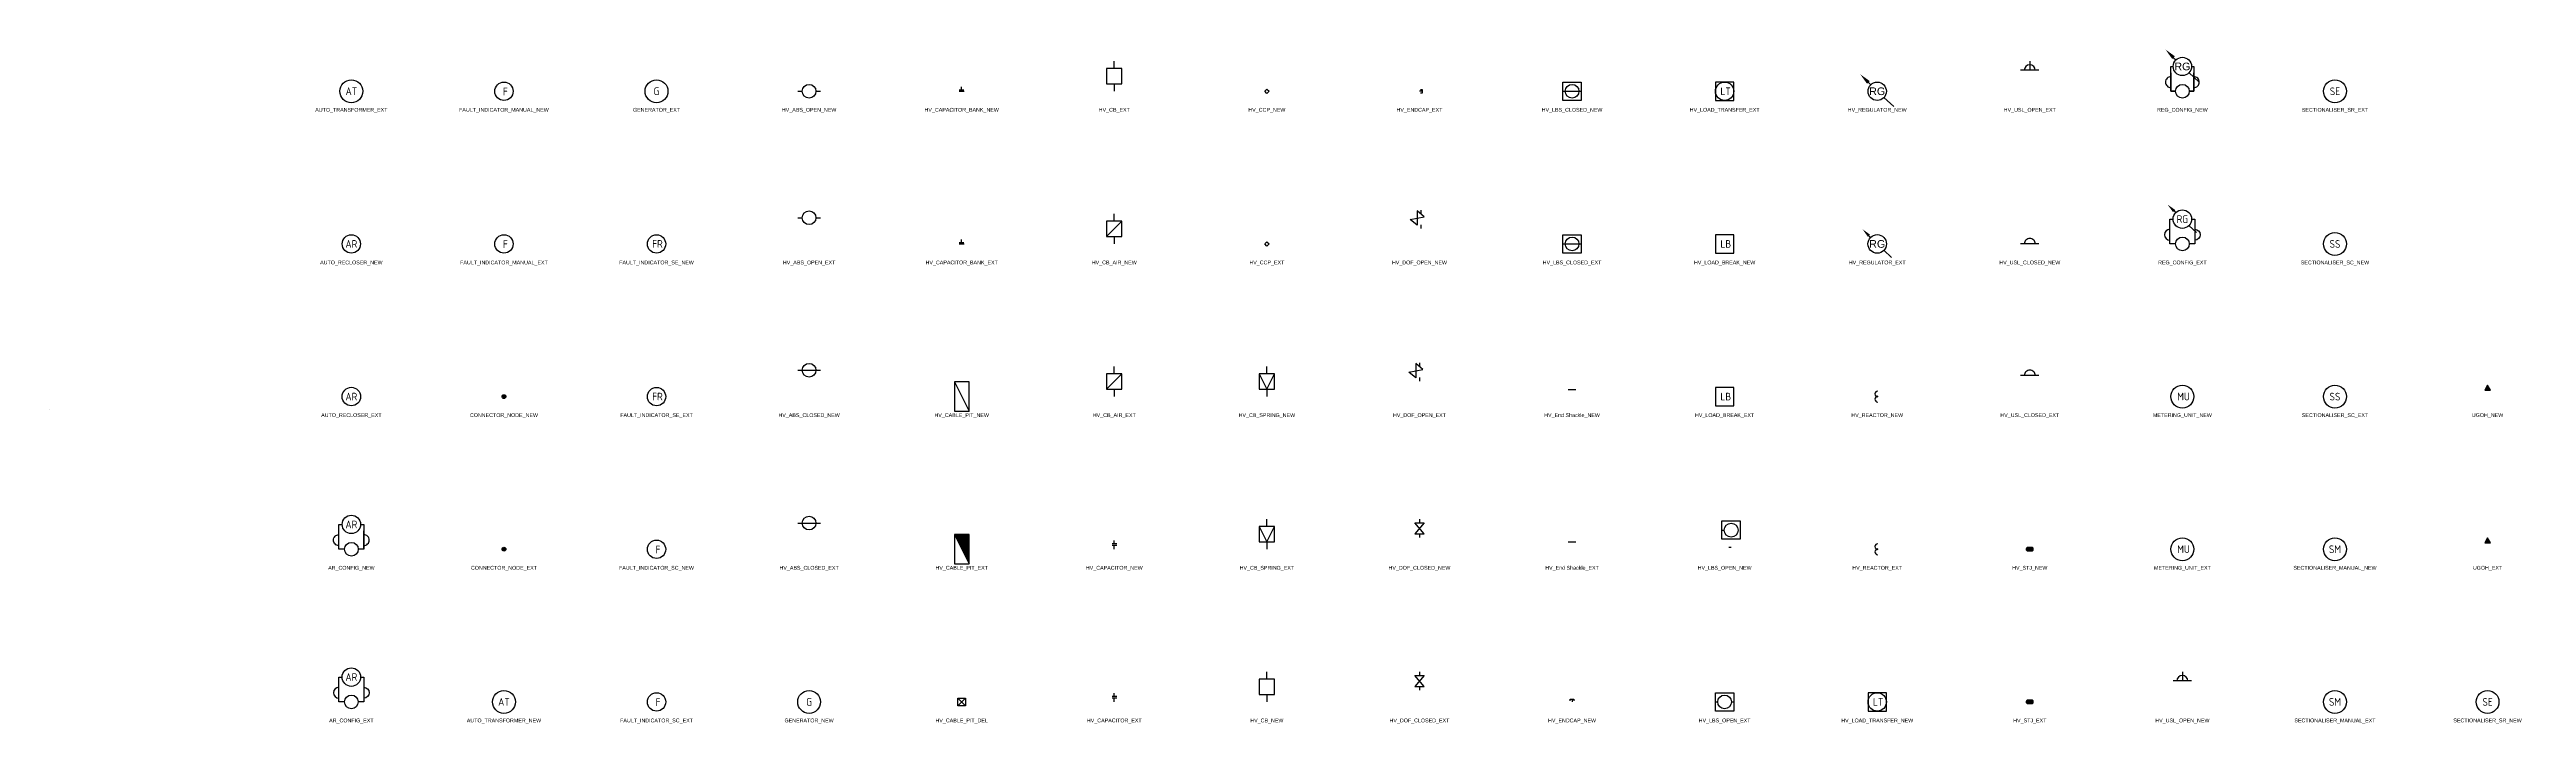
# Model space of a CAD drawing. Header units: metres. Extents: x -79 to 570, y -6 to 171.
import ezdxf
from ezdxf.enums import TextEntityAlignment as Align

# ---------------------------------------------------------------- set-up
doc = ezdxf.new("R2010")
doc.units = ezdxf.units.M
doc.set_wipeout_variables(frame=1)
doc.layers.get('0').update_dxf_attribs({"color": 6})
doc.layers.add('Equip_SP_HV_EXT', color=7, linetype='Continuous')
doc.layers.add('Equip_SP_HV_NEW', color=2, linetype='Continuous')
doc.styles.add('ARIAL', font='arial.ttf', dxfattribs={"height": 2})
doc.styles.add('HVSW_LABEL', font='arial.ttf', dxfattribs={"height": 3.5})
doc.styles.add('iecISOCP', font='isocp.shx')
doc.styles.add('IESYMBOL1', font='isocp.shx')
doc.styles.get("Standard").update_dxf_attribs({"font": 'arial.ttf'})
doc.styles.add('SWITCH_LABEL', font='arial.ttf', dxfattribs={"height": 2.5})
doc.styles.add('TOWER_LABEL', font='arial.ttf', dxfattribs={"height": 2.5})

# ---------------------------------------------------------------- blocks, each defined once
blk = doc.blocks.new('AR_CONFIG_EXT')
for points in [[(-1.79, 0), (-3.25, 0), (-3.25, 6.5), (-2.43, 6.5)], [(2.43, 6.5), (3.25, 6.5), (3.25, 0), (1.79, 0)]]:
    blk.add_lwpolyline(points)
at = {"flags": 128}
for points in [[(-3.25, 3.84, 1), (-3.25, 0.96, 1)], [(3.25, 3.84, -1), (3.25, 0.96, -0.170677)]]:
    blk.add_lwpolyline(points, format="xyb", dxfattribs=at)
for centre, radius in [((0, 6.5), 2.43), ((0, 0), 1.79)]:
    blk.add_circle(centre, radius)
at = {"insert": (0, 6.5), "char_height": 2, "width": 3.6298, "attachment_point": 5}
blk.add_mtext('{\\Fisocp|c0;AR}', dxfattribs=at)
at = {"style": 'ARIAL', "flags": 8}
blk.add_attdef('ASSET_NUM2', text='', height=2.5, dxfattribs=at).set_placement((0, 9.41), align=Align.BOTTOM_CENTER)
blk.add_attdef('ASSET_NUM1', text='', height=2.5, dxfattribs=at).set_placement((-6.4, 2.34), align=Align.MIDDLE_RIGHT)
at = {"flags": 1}
blk.add_attdef('Z', (-3.25, 0), '', height=0.2, dxfattribs=at)
at = {"style": 'ARIAL', "flags": 8}
blk.add_attdef('ASSET_NUM3', text='', height=2.5, dxfattribs=at).set_placement((5.71, 2.38), align=Align.MIDDLE_LEFT)
blk.add_attdef('ASSET_NUM4', text='', height=2.5, dxfattribs=at).set_placement((0, -3.1), align=Align.TOP_CENTER)
blk = doc.blocks.new('AUTO_RECLOSER_EXT')
blk.add_wipeout([(0, 2.43), (-0.3, 2.41), (-0.6, 2.35), (-0.89, 2.26), (-1.17, 2.13), (-1.42, 1.96), (-1.66, 1.77), (-1.87, 1.55), (-2.05, 1.3), (-2.19, 1.04), (-2.31, 0.75), (-2.38, 0.46), (-2.42, 0.16), (-2.42, -0.15), (-2.38, -0.45), (-2.31, -0.75), (-2.2, -1.03), (-2.05, -1.3), (-1.87, -1.54), (-1.66, -1.77), (-1.43, -1.96), (-1.17, -2.12), (-0.9, -2.25), (-0.61, -2.35), (-0.31, -2.41), (0, -2.43), (0.3, -2.41), (0.6, -2.35), (0.89, -2.26), (1.17, -2.13), (1.42, -1.96), (1.66, -1.77), (1.87, -1.55), (2.05, -1.3), (2.19, -1.04), (2.31, -0.75), (2.38, -0.46), (2.42, -0.16), (2.42, 0.15), (2.38, 0.45), (2.31, 0.75), (2.2, 1.03), (2.05, 1.3), (1.87, 1.54), (1.66, 1.77), (1.43, 1.96), (1.17, 2.12), (0.9, 2.25), (0.61, 2.35), (0.31, 2.41)])
blk.add_circle((0, 0), 2.43)
at = {"insert": (0, 0), "char_height": 2, "width": 3.6298, "attachment_point": 5}
blk.add_mtext('{\\Fisocp|c0;AR}', dxfattribs=at)
at = {"flags": 1}
blk.add_attdef('Z', (0, 0), '', height=0.2, dxfattribs=at)
at = {"style": 'SWITCH_LABEL'}
for tag, height, flags, p in [('ASSET_NUM', 2.5, 8, (2, 2)), ('STREET_CODE', 0.2, 9, (0, -0.2))]:
    blk.add_attdef(tag, text='', height=height, dxfattribs=dict(at, flags=flags)).set_placement(p, align=Align.MIDDLE_LEFT)
at = {"flags": 9}
for tag, p in [('CONSTRUCTED_VOLTAGE', (0, -0.4)), ('OPERATING_VOLTAGE', (0, -0.8)), ('ORIENTATION', (0, -1)), ('OWNED_BY', (0, -1.2)), ('STATE', (0, -1.4)), ('STREETNAME', (0, -2.2)), ('SUBURB', (0, -2.4)), ('NO_PHASES', (0, -0.6)), ('USAGE', (0, -1.6)), ('LEGEND', (0, -1.8)), ('LOCATION', (0, -2)), ('NOTES', (0, -2.6))]:
    blk.add_attdef(tag, text='', height=0.2, dxfattribs=at).set_placement(p, align=Align.MIDDLE_LEFT)
blk = doc.blocks.new('AUTO_RECLOSER_NEW')
blk.add_wipeout([(0, 2.4), (-0.3, 2.38), (-0.6, 2.32), (-0.88, 2.23), (-1.16, 2.1), (-1.41, 1.94), (-1.64, 1.75), (-1.85, 1.53), (-2.03, 1.29), (-2.17, 1.02), (-2.28, 0.74), (-2.36, 0.45), (-2.4, 0.15), (-2.4, -0.15), (-2.36, -0.45), (-2.28, -0.74), (-2.17, -1.02), (-2.03, -1.29), (-1.85, -1.53), (-1.64, -1.75), (-1.41, -1.94), (-1.16, -2.1), (-0.88, -2.23), (-0.6, -2.32), (-0.3, -2.38), (0, -2.4), (0.3, -2.38), (0.6, -2.32), (0.88, -2.23), (1.16, -2.1), (1.41, -1.94), (1.64, -1.75), (1.85, -1.53), (2.03, -1.29), (2.17, -1.02), (2.28, -0.74), (2.36, -0.45), (2.4, -0.15), (2.4, 0.15), (2.36, 0.45), (2.28, 0.74), (2.17, 1.02), (2.03, 1.29), (1.85, 1.53), (1.64, 1.75), (1.41, 1.94), (1.16, 2.1), (0.88, 2.23), (0.6, 2.32), (0.3, 2.38)])
blk.add_circle((0, 0), 2.4)
at = {"insert": (0, 0), "char_height": 2, "width": 3.6298, "attachment_point": 5}
blk.add_mtext('{\\Fisocp|c0;AR}', dxfattribs=at)
for tag, height, flags, p in [('STREET_CODE', 0.2, 9, (1.5, 0)), ('ASSET_NUM', 3.5, 8, (2, 3.7)), ('ACTUAL_STATUS', 0.2, 9, (1.5, -3.2)), ('CONSTRUCTED_VOLTAGE', 0.2, 9, (1.5, -0.2)), ('OPERATING_VOLTAGE', 0.2, 9, (1.5, -0.6)), ('ORIENTATION', 0.2, 9, (1.5, -0.8)), ('OWNED_BY', 0.2, 9, (1.5, -1)), ('OPERATED_BY', 0.2, 9, (1.5, -1.2)), ('STATE', 0.2, 9, (1.5, -1.6)), ('SUBURB', 0.2, 9, (1.5, -2.2)), ('STREETNAME', 0.2, 9, (1.5, -2.4)), ('Z', 0.2, 1, (1.5, -3.4)), ('NO_PHASES', 0.2, 9, (1.5, -0.4)), ('MAINTAINED_BY', 0.2, 9, (1.5, -1.4)), ('USAGE', 0.2, 9, (1.5, -1.8)), ('LEGEND', 0.2, 9, (1.5, -2)), ('LOCATION', 0.2, 9, (1.5, -2.6)), ('NOTES', 0.2, 9, (1.5, -2.8)), ('LABEL_ALIGNMENT', 0.2, 9, (1.5, -3))]:
    blk.add_attdef(tag, text='', height=height, dxfattribs=dict(flags=flags)).set_placement(p, align=Align.MIDDLE_LEFT)
blk = doc.blocks.new('AUTO_TRANSFORMER_EXT')
blk.add_wipeout([(0, 3), (-0.38, 2.98), (-0.75, 2.91), (-1.1, 2.79), (-1.45, 2.63), (-1.76, 2.43), (-2.05, 2.19), (-2.31, 1.91), (-2.53, 1.61), (-2.71, 1.28), (-2.85, 0.93), (-2.95, 0.56), (-2.99, 0.19), (-2.99, -0.19), (-2.95, -0.56), (-2.85, -0.93), (-2.71, -1.28), (-2.53, -1.61), (-2.31, -1.91), (-2.05, -2.19), (-1.76, -2.43), (-1.45, -2.63), (-1.1, -2.79), (-0.75, -2.91), (-0.38, -2.98), (0, -3), (0.38, -2.98), (0.75, -2.91), (1.1, -2.79), (1.45, -2.63), (1.76, -2.43), (2.05, -2.19), (2.31, -1.91), (2.53, -1.61), (2.71, -1.28), (2.85, -0.93), (2.95, -0.56), (2.99, -0.19), (2.99, 0.19), (2.95, 0.56), (2.85, 0.93), (2.71, 1.28), (2.53, 1.61), (2.31, 1.91), (2.05, 2.19), (1.76, 2.43), (1.45, 2.63), (1.1, 2.79), (0.75, 2.91), (0.38, 2.98)])
blk.add_circle((0, 0), 3)
at = {"insert": (0, 0), "char_height": 2, "width": 3.6298, "attachment_point": 5}
blk.add_mtext('{\\Fisocp|c0;AT}', dxfattribs=at)
at = {"flags": 1}
blk.add_attdef('Z', (0, 0), '', height=0.2, dxfattribs=at)
at = {"style": 'SWITCH_LABEL'}
for tag, height, flags, p in [('ASSET_NUM', 2.5, 8, (2, 2)), ('STREET_CODE', 0.2, 9, (0, -0.2))]:
    blk.add_attdef(tag, text='', height=height, dxfattribs=dict(at, flags=flags)).set_placement(p, align=Align.MIDDLE_LEFT)
at = {"flags": 9}
for tag, p in [('CONSTRUCTED_VOLTAGE', (0, -0.4)), ('OPERATING_VOLTAGE', (0, -0.8)), ('ORIENTATION', (0, -1)), ('OWNED_BY', (0, -1.2)), ('STATE', (0, -1.6)), ('STREETNAME', (0, -2.4)), ('SUBURB', (0, -2.6)), ('NO_PHASES', (0, -0.6)), ('REGULATOR_TYPE', (0, -1.4)), ('USAGE', (0, -1.8)), ('LEGEND', (0, -2)), ('LOCATION', (0, -2.2)), ('NOTES', (0, -2.8))]:
    blk.add_attdef(tag, text='', height=0.2, dxfattribs=at).set_placement(p, align=Align.MIDDLE_LEFT)
blk = doc.blocks.new('AUTO_TRANSFORMER_NEW')
blk.add_wipeout([(0, 3), (-0.38, 2.98), (-0.75, 2.91), (-1.1, 2.79), (-1.45, 2.63), (-1.76, 2.43), (-2.05, 2.19), (-2.31, 1.91), (-2.53, 1.61), (-2.71, 1.28), (-2.85, 0.93), (-2.95, 0.56), (-2.99, 0.19), (-2.99, -0.19), (-2.95, -0.56), (-2.85, -0.93), (-2.71, -1.28), (-2.53, -1.61), (-2.31, -1.91), (-2.05, -2.19), (-1.76, -2.43), (-1.45, -2.63), (-1.1, -2.79), (-0.75, -2.91), (-0.38, -2.98), (0, -3), (0.38, -2.98), (0.75, -2.91), (1.1, -2.79), (1.45, -2.63), (1.76, -2.43), (2.05, -2.19), (2.31, -1.91), (2.53, -1.61), (2.71, -1.28), (2.85, -0.93), (2.95, -0.56), (2.99, -0.19), (2.99, 0.19), (2.95, 0.56), (2.85, 0.93), (2.71, 1.28), (2.53, 1.61), (2.31, 1.91), (2.05, 2.19), (1.76, 2.43), (1.45, 2.63), (1.1, 2.79), (0.75, 2.91), (0.38, 2.98)])
blk.add_circle((0, 0), 3)
at = {"insert": (0, 0), "char_height": 2, "width": 3.6298, "attachment_point": 5}
blk.add_mtext('{\\Fisocp|c0;AT}', dxfattribs=at)
for tag, height, flags, p in [('STREET_CODE', 0.2, 9, (1.5, 0)), ('ASSET_NUM', 2.5, 8, (2, 2)), ('CONSTRUCTED_VOLTAGE', 0.2, 9, (1.5, -0.2)), ('OPERATING_VOLTAGE', 0.2, 9, (1.5, -0.6)), ('ORIENTATION', 0.2, 9, (1.5, -0.8)), ('OWNED_BY', 0.2, 9, (1.5, -1)), ('OPERATED_BY', 0.2, 9, (1.5, -1.2)), ('STATE', 0.2, 9, (1.5, -1.8)), ('SUBURB', 0.2, 9, (1.5, -2.4)), ('STREETNAME', 0.2, 9, (1.5, -2.6)), ('Z', 0.2, 1, (1.5, -3.4)), ('NO_PHASES', 0.2, 9, (1.5, -0.4)), ('MAINTAINED_BY', 0.2, 9, (1.5, -1.4)), ('REGULATOR_TYPE', 0.2, 9, (1.5, -1.6)), ('USAGE', 0.2, 9, (1.5, -2)), ('LEGEND', 0.2, 9, (1.5, -2.2)), ('LOCATION', 0.2, 9, (1.5, -2.8)), ('NOTES', 0.2, 9, (1.5, -3)), ('LABEL_ALIGNMENT', 0.2, 9, (1.5, -3.2))]:
    blk.add_attdef(tag, text='', height=height, dxfattribs=dict(flags=flags)).set_placement(p, align=Align.MIDDLE_LEFT)
blk = doc.blocks.new('CONNECTOR_NODE_EXT')
h = blk.add_hatch(color=256)
edge = h.paths.add_edge_path()
edge.add_arc((0, 0), 0.5, 0, 360)
blk.add_circle((0, 0), 0.5)
at = {"flags": 1}
blk.add_attdef('Z', (0, 0), '', height=0.2, dxfattribs=at)
at = {"flags": 9}
for tag, p in [('CONNECTOR_TYPE', (0, 0)), ('CONSTRUCTED_VOLTAGE', (0, -0.2)), ('OPERATING_VOLTAGE', (0, -0.6)), ('ORIENTATION', (0, -0.8)), ('SUBTYPE', (0, -1)), ('NO_PHASES', (0, -0.4)), ('USAGE', (0, -1.2)), ('NOTES', (0, -1.4))]:
    blk.add_attdef(tag, text='', height=0.2, dxfattribs=at).set_placement(p, align=Align.MIDDLE_LEFT)
blk = doc.blocks.new('CONNECTOR_NODE_NEW')
h = blk.add_hatch(color=256)
edge = h.paths.add_edge_path()
edge.add_arc((0, 0), 0.5, 0, 360)
blk.add_circle((0, 0), 0.5)
at = {"flags": 1}
blk.add_attdef('Z', (0, 0), '', height=0.2, dxfattribs=at)
at = {"flags": 9}
for tag, p in [('CONNECTOR_TYPE', (0, 0)), ('CONSTRUCTED_VOLTAGE', (0, -0.2)), ('OPERATING_VOLTAGE', (0, -0.6)), ('ORIENTATION', (0, -0.8)), ('SUBTYPE', (0, -1)), ('NO_PHASES', (0, -0.4)), ('USAGE', (0, -1.2)), ('NOTES', (0, -1.4))]:
    blk.add_attdef(tag, text='', height=0.2, dxfattribs=at).set_placement(p, align=Align.MIDDLE_LEFT)
blk = doc.blocks.new('FAULT_INDICATOR_MANUAL_EXT')
blk.add_circle((0, 0), 2.4)
at = {"insert": (-0.28, 0.92), "char_height": 2, "width": 1.2998, "attachment_point": 1, "style": 'iecISOCP'}
blk.add_mtext('F', dxfattribs=at)
for tag, height, flags, p in [('STREET_CODE', 0.2, 9, (1.5, 0)), ('ASSET_NUM', 2.5, 8, (2, 2)), ('CONSTRUCTED_VOLTAGE', 0.2, 9, (1.5, -0.2)), ('OPERATING_VOLTAGE', 0.2, 9, (1.5, -0.8)), ('ORIENTATION', 0.2, 9, (1.5, -1)), ('OWNED_BY', 0.2, 9, (1.5, -1.2)), ('STATE', 0.2, 9, (1.5, -1.4)), ('STREETNAME', 0.2, 9, (1.5, -2.2)), ('SUBURB', 0.2, 9, (1.5, -2.4)), ('Z', 0.2, 1, (1.5, -2.8)), ('FLITE_NUMBER', 0.2, 9, (1.5, -0.4)), ('USAGE', 0.2, 9, (1.5, -1.6)), ('LEGEND', 0.2, 9, (1.5, -1.8)), ('LOCATION', 0.2, 9, (1.5, -2)), ('NOTES', 0.2, 9, (1.5, -2.6)), ('INDICATOR_TYPE', 0.2, 9, (1.5, -0.6))]:
    blk.add_attdef(tag, text='', height=height, dxfattribs=dict(flags=flags)).set_placement(p, align=Align.MIDDLE_LEFT)
blk = doc.blocks.new('FAULT_INDICATOR_MANUAL_NEW')
blk.add_circle((0, 0), 2.4)
at = {"insert": (-0.28, 0.92), "char_height": 2, "width": 1.2998, "attachment_point": 1, "style": 'iecISOCP'}
blk.add_mtext('F', dxfattribs=at)
for tag, height, flags, p in [('STREET_CODE', 0.2, 9, (1.5, 0)), ('ASSET_NUM', 2.5, 8, (2, 2)), ('CONSTRUCTED_VOLTAGE', 0.2, 9, (1.5, -0.2)), ('OPERATING_VOLTAGE', 0.2, 9, (1.5, -0.8)), ('ORIENTATION', 0.2, 9, (1.5, -1)), ('OWNED_BY', 0.2, 9, (1.5, -1.2)), ('OPERATED_BY', 0.2, 9, (1.5, -1.4)), ('STATE', 0.2, 9, (1.5, -2)), ('SUBURB', 0.2, 9, (1.5, -2.6)), ('STREETNAME', 0.2, 9, (1.5, -2.8)), ('Z', 0.2, 1, (1.5, -3.4)), ('FLITE_NUMBER', 0.2, 9, (1.5, -0.4)), ('MAINTAINED_BY', 0.2, 9, (1.5, -1.6)), ('NUMBER_OF_PHASES', 0.2, 9, (1.5, -1.8)), ('USAGE', 0.2, 9, (1.5, -2.2)), ('LEGEND', 0.2, 9, (1.5, -2.4)), ('LOCATION', 0.2, 9, (1.5, -3)), ('NOTES', 0.2, 9, (1.5, -3.2)), ('INDICATOR_TYPE', 0.2, 9, (1.5, -0.6))]:
    blk.add_attdef(tag, text='', height=height, dxfattribs=dict(flags=flags)).set_placement(p, align=Align.MIDDLE_LEFT)
blk = doc.blocks.new('FAULT_INDICATOR_SC_EXT')
blk.add_circle((0, 0), 2.4)
at = {"insert": (-0.28, 0.92), "char_height": 2, "width": 1.2998, "attachment_point": 1, "style": 'iecISOCP'}
blk.add_mtext('F', dxfattribs=at)
at = {"flags": 1}
blk.add_attdef('Z', (0, 0), '', height=0.2, dxfattribs=at)
at = {"style": 'SWITCH_LABEL'}
for tag, height, flags, p in [('ASSET_NUM', 2.5, 8, (2, 2)), ('STREET_CODE', 0.2, 9, (0, -0.2))]:
    blk.add_attdef(tag, text='', height=height, dxfattribs=dict(at, flags=flags)).set_placement(p, align=Align.MIDDLE_LEFT)
at = {"flags": 9}
for tag, p in [('CONSTRUCTED_VOLTAGE', (0, -0.4)), ('OPERATING_VOLTAGE', (0, -1)), ('ORIENTATION', (0, -1.2)), ('OWNED_BY', (0, -1.4)), ('STATE', (0, -1.6)), ('STREETNAME', (0, -2.4)), ('SUBURB', (0, -2.6)), ('FLITE_NUMBER', (0, -0.6)), ('USAGE', (0, -1.8)), ('LEGEND', (0, -2)), ('LOCATION', (0, -2.2)), ('NOTES', (0, -2.8)), ('INDICATOR_TYPE', (0, -0.8))]:
    blk.add_attdef(tag, text='', height=0.2, dxfattribs=at).set_placement(p, align=Align.MIDDLE_LEFT)
blk = doc.blocks.new('FAULT_INDICATOR_SC_NEW')
blk.add_circle((0, 0), 2.4)
at = {"insert": (-0.28, 0.92), "char_height": 2, "width": 1.2998, "attachment_point": 1, "style": 'iecISOCP'}
blk.add_mtext('F', dxfattribs=at)
for tag, height, flags, p in [('STREET_CODE', 0.2, 9, (1.5, 0)), ('ASSET_NUM', 2.5, 8, (2, 2)), ('CONSTRUCTED_VOLTAGE', 0.2, 9, (1.5, -0.2)), ('OPERATING_VOLTAGE', 0.2, 9, (1.5, -0.8)), ('ORIENTATION', 0.2, 9, (1.5, -1)), ('OWNED_BY', 0.2, 9, (1.5, -1.2)), ('OPERATED_BY', 0.2, 9, (1.5, -1.4)), ('STATE', 0.2, 9, (1.5, -2)), ('SUBURB', 0.2, 9, (1.5, -2.6)), ('STREETNAME', 0.2, 9, (1.5, -2.8)), ('Z', 0.2, 1, (1.5, -3.4)), ('FLITE_NUMBER', 0.2, 9, (1.5, -0.4)), ('MAINTAINED_BY', 0.2, 9, (1.5, -1.6)), ('NUMBER_OF_PHASES', 0.2, 9, (1.5, -1.8)), ('USAGE', 0.2, 9, (1.5, -2.2)), ('LEGEND', 0.2, 9, (1.5, -2.4)), ('LOCATION', 0.2, 9, (1.5, -3)), ('NOTES', 0.2, 9, (1.5, -3.2)), ('INDICATOR_TYPE', 0.2, 9, (1.5, -0.6))]:
    blk.add_attdef(tag, text='', height=height, dxfattribs=dict(flags=flags)).set_placement(p, align=Align.MIDDLE_LEFT)
blk = doc.blocks.new('FAULT_INDICATOR_SE_EXT')
blk.add_circle((0, 0), 2.4)
at = {"insert": (-1.15, 1), "char_height": 2, "width": 2.7042, "attachment_point": 1, "style": 'iecISOCP'}
blk.add_mtext('FR', dxfattribs=at)
for tag, height, flags, p in [('STREET_CODE', 0.2, 9, (1.5, 0)), ('ASSET_NUM', 2.5, 8, (2, 2)), ('CONSTRUCTED_VOLTAGE', 0.2, 9, (1.5, -0.2)), ('OPERATING_VOLTAGE', 0.2, 9, (1.5, -0.8)), ('ORIENTATION', 0.2, 9, (1.5, -1)), ('OWNED_BY', 0.2, 9, (1.5, -1.2)), ('OPERATED_BY', 0.2, 9, (1.5, -1.4)), ('STATE', 0.2, 9, (1.5, -2)), ('STREETNAME', 0.2, 9, (1.5, -2.8)), ('SUBURB', 0.2, 9, (1.5, -3)), ('Z', 0.2, 1, (1.5, -3.4)), ('FLITE_NUMBER', 0.2, 9, (1.5, -0.4)), ('MAINTAINED_BY', 0.2, 9, (1.5, -1.6)), ('NUMBER_OF_PHASES', 0.2, 9, (1.5, -1.8)), ('USAGE', 0.2, 9, (1.5, -2.2)), ('LEGEND', 0.2, 9, (1.5, -2.4)), ('LOCATION', 0.2, 9, (1.5, -2.6)), ('NOTES', 0.2, 9, (1.5, -3.2)), ('INDICATOR_TYPE', 0.2, 9, (1.5, -0.6))]:
    blk.add_attdef(tag, text='', height=height, dxfattribs=dict(flags=flags)).set_placement(p, align=Align.MIDDLE_LEFT)
blk = doc.blocks.new('FAULT_INDICATOR_SE_NEW')
blk.add_circle((0, 0), 2.4)
at = {"insert": (-1.15, 1), "char_height": 2, "width": 2.7042, "attachment_point": 1, "style": 'iecISOCP'}
blk.add_mtext('FR', dxfattribs=at)
for tag, height, flags, p in [('STREET_CODE', 0.2, 9, (1.5, 0)), ('ASSET_NUM', 2.5, 8, (2, 2)), ('CONSTRUCTED_VOLTAGE', 0.2, 9, (1.5, -0.2)), ('OPERATING_VOLTAGE', 0.2, 9, (1.5, -0.8)), ('ORIENTATION', 0.2, 9, (1.5, -1)), ('OWNED_BY', 0.2, 9, (1.5, -1.2)), ('OPERATED_BY', 0.2, 9, (1.5, -1.4)), ('STATE', 0.2, 9, (1.5, -2)), ('SUBURB', 0.2, 9, (1.5, -2.6)), ('STREETNAME', 0.2, 9, (1.5, -2.8)), ('Z', 0.2, 1, (1.5, -3.4)), ('FLITE_NUMBER', 0.2, 9, (1.5, -0.4)), ('MAINTAINED_BY', 0.2, 9, (1.5, -1.6)), ('NUMBER_OF_PHASES', 0.2, 9, (1.5, -1.8)), ('USAGE', 0.2, 9, (1.5, -2.2)), ('LEGEND', 0.2, 9, (1.5, -2.4)), ('LOCATION', 0.2, 9, (1.5, -3)), ('NOTES', 0.2, 9, (1.5, -3.2)), ('INDICATOR_TYPE', 0.2, 9, (1.5, -0.6))]:
    blk.add_attdef(tag, text='', height=height, dxfattribs=dict(flags=flags)).set_placement(p, align=Align.MIDDLE_LEFT)
blk = doc.blocks.new('GENERATOR_EXT')
blk.add_wipeout([(0.01, 3), (-0.36, 2.98), (-0.73, 2.91), (-1.09, 2.79), (-1.44, 2.63), (-1.75, 2.43), (-2.05, 2.19), (-2.3, 1.92), (-2.53, 1.62), (-2.71, 1.29), (-2.85, 0.94), (-2.94, 0.57), (-2.99, 0.2), (-2.99, -0.18), (-2.95, -0.55), (-2.86, -0.92), (-2.72, -1.27), (-2.54, -1.6), (-2.32, -1.9), (-2.06, -2.18), (-1.77, -2.42), (-1.46, -2.62), (-1.12, -2.79), (-0.76, -2.9), (-0.39, -2.97), (-0.01, -3), (0.36, -2.98), (0.73, -2.91), (1.09, -2.79), (1.44, -2.63), (1.75, -2.43), (2.05, -2.19), (2.3, -1.92), (2.53, -1.62), (2.71, -1.29), (2.85, -0.94), (2.94, -0.57), (2.99, -0.2), (2.99, 0.18), (2.95, 0.55), (2.86, 0.92), (2.72, 1.27), (2.54, 1.6), (2.32, 1.9), (2.06, 2.18), (1.77, 2.42), (1.46, 2.62), (1.12, 2.79), (0.76, 2.9), (0.39, 2.97)])
blk.add_circle((0, 0), 3)
at = {"insert": (0, 0), "char_height": 2, "width": 1.1797, "attachment_point": 5, "style": 'iecISOCP'}
blk.add_mtext('G', dxfattribs=at)
at = {"flags": 1}
blk.add_attdef('Z', (0, 0), '', height=0.2, dxfattribs=at)
at = {"style": 'SWITCH_LABEL'}
for tag, height, flags, p in [('ASSET_NUM', 2.5, 8, (2, 2)), ('STREET_CODE', 0.2, 9, (0, -0.2))]:
    blk.add_attdef(tag, text='', height=height, dxfattribs=dict(at, flags=flags)).set_placement(p, align=Align.MIDDLE_LEFT)
at = {"flags": 9}
for tag, p in [('CONSTRUCTED_VOLTAGE', (0, -0.4)), ('OPERATING_VOLTAGE', (0, -0.8)), ('ORIENTATION', (0, -1)), ('OWNED_BY', (0, -1.2)), ('STATE', (0, -1.4)), ('STREETNAME', (0, -2)), ('SUBURB', (0, -2.2)), ('NO_PHASES', (0, -0.6)), ('USAGE', (0, -1.6)), ('LEGEND', (0, -1.8)), ('NOTES', (0, -2.4))]:
    blk.add_attdef(tag, text='', height=0.2, dxfattribs=at).set_placement(p, align=Align.MIDDLE_LEFT)
blk = doc.blocks.new('GENERATOR_NEW')
blk.add_circle((0, 0), 3)
at = {"insert": (0, 0), "char_height": 2, "width": 1.1797, "attachment_point": 5, "style": 'iecISOCP'}
blk.add_mtext('G', dxfattribs=at)
at = {"flags": 1}
blk.add_attdef('Z', (0, 0), '', height=0.2, dxfattribs=at)
at = {"style": 'SWITCH_LABEL'}
for tag, height, flags, p in [('ASSET_NUM', 2.5, 8, (2, 2)), ('STREET_CODE', 0.2, 9, (0, -0.2))]:
    blk.add_attdef(tag, text='', height=height, dxfattribs=dict(at, flags=flags)).set_placement(p, align=Align.MIDDLE_LEFT)
at = {"flags": 9}
for tag, p in [('OPERATING_VOLTAGE', (0, -0.6)), ('ORIENTATION', (0, -0.8)), ('OWNED_BY', (0, -1)), ('STATE', (0, -1.2)), ('SUBURB', (0, -1.8)), ('STREETNAME', (0, -2)), ('OPERATED_BY', (0, -2.63)), ('CONSTRUCTED_VOLTAGE', (0, -2.84)), ('NO_PHASES', (0, -0.4)), ('USAGE', (0, -1.4)), ('LEGEND', (0, -1.6)), ('NOTES', (0, -2.2)), ('MAINTAINED_BY', (0, -2.41))]:
    blk.add_attdef(tag, text='', height=0.2, dxfattribs=at).set_placement(p, align=Align.MIDDLE_LEFT)
blk = doc.blocks.new('HV_ABS_CLOSED_EXT')
blk.add_line((-3, 6.87), (3, 6.87))
blk.add_circle((0, 6.87), 1.8)
at = {"flags": 1}
blk.add_attdef('Z', (0, 0), '', height=0.2, dxfattribs=at)
at = {"style": 'HVSW_LABEL'}
for tag, height, flags, p in [('ASSET_NUM', 3.5, 8, (2, 2)), ('STREET_CODE', 0.2, 9, (0, -0.2))]:
    blk.add_attdef(tag, text='', height=height, dxfattribs=dict(at, flags=flags)).set_placement(p, align=Align.MIDDLE_LEFT)
at = {"flags": 9}
for tag, p in [('ACTUAL_STATUS', (0, -0.4)), ('CONSTRUCTED_VOLTAGE', (0, -0.6)), ('OPERATING_VOLTAGE', (0, -1)), ('ORIENTATION', (0, -1.2)), ('OWNED_BY', (0, -1.4)), ('STATE', (0, -1.6)), ('SWITCH_TYPE', (0, -1.8)), ('STREETNAME', (0, -2.6)), ('SUBURB', (0, -2.8)), ('NO_PHASES', (0, -0.8)), ('USAGE', (0, -2)), ('LEGEND', (0, -2.2)), ('LOCATION', (0, -2.4)), ('NOTES', (0, -3))]:
    blk.add_attdef(tag, text='', height=0.2, dxfattribs=at).set_placement(p, align=Align.MIDDLE_LEFT)
blk = doc.blocks.new('HV_ABS_CLOSED_NEW')
for p, q in [((-3, 6.88), (0, 6.88)), ((0, 6.88), (3, 6.88))]:
    blk.add_line(p, q)
blk.add_circle((0, 6.88), 1.8)
at = {"flags": 1}
blk.add_attdef('Z', (0, 0), '', height=0.2, dxfattribs=at)
at = {"style": 'HVSW_LABEL'}
for tag, height, flags, p in [('ASSET_NUM', 3.5, 8, (2, 2)), ('STREET_CODE', 0.2, 9, (0, -0.2))]:
    blk.add_attdef(tag, text='', height=height, dxfattribs=dict(at, flags=flags)).set_placement(p, align=Align.MIDDLE_LEFT)
at = {"flags": 9}
for tag, p in [('ACTUAL_STATUS', (0, -0.4)), ('CONSTRUCTED_VOLTAGE', (0, -0.6)), ('OPERATING_VOLTAGE', (0, -1)), ('ORIENTATION', (0, -1.2)), ('OWNED_BY', (0, -1.4)), ('STATE', (0, -1.6)), ('SWITCH_TYPE', (0, -1.8)), ('SUBURB', (0, -2.4)), ('STREETNAME', (0, -2.6)), ('OPERATED_BY', (0, -3.43)), ('NO_PHASES', (0, -0.8)), ('USAGE', (0, -2)), ('LEGEND', (0, -2.2)), ('LOCATION', (0, -2.8)), ('NOTES', (0, -3)), ('MAINTAINED_BY', (0, -3.22)), ('LABEL_ALIGNMENT', (0, -3.64))]:
    blk.add_attdef(tag, text='', height=0.2, dxfattribs=at).set_placement(p, align=Align.MIDDLE_LEFT)
blk = doc.blocks.new('HV_ABS_OPEN_EXT')
for p, q in [((-3, 6.87), (-1.8, 6.87)), ((1.8, 6.87), (3, 6.87))]:
    blk.add_line(p, q)
blk.add_circle((0, 6.87), 1.8)
for tag, height, flags, p in [('STREET_CODE', 0.2, 9, (1.5, 0)), ('ASSET_NUM', 2.5, 8, (2, 2)), ('ACTUAL_STATUS', 0.2, 9, (1.5, -0.2)), ('CONSTRUCTED_VOLTAGE', 0.2, 9, (1.5, -0.4)), ('OPERATING_VOLTAGE', 0.2, 9, (1.5, -0.8)), ('ORIENTATION', 0.2, 9, (1.5, -1)), ('OWNED_BY', 0.2, 9, (1.5, -1.2)), ('STATE', 0.2, 9, (1.5, -1.4)), ('SWITCH_TYPE', 0.2, 9, (1.5, -1.6)), ('STREETNAME', 0.2, 9, (1.5, -2.4)), ('SUBURB', 0.2, 9, (1.5, -2.6)), ('OPERATED_BY', 0.2, 9, (1.5, -3.2)), ('Z', 0.2, 1, (1.5, -3.6)), ('NO_PHASES', 0.2, 9, (1.5, -0.6)), ('USAGE', 0.2, 9, (1.5, -1.8)), ('LEGEND', 0.2, 9, (1.5, -2)), ('LOCATION', 0.2, 9, (1.5, -2.2)), ('NOTES', 0.2, 9, (1.5, -2.8)), ('MAINTAINED_BY', 0.2, 9, (1.5, -3)), ('LABEL_ALIGNMENT', 0.2, 9, (1.5, -3.4))]:
    blk.add_attdef(tag, text='', height=height, dxfattribs=dict(flags=flags)).set_placement(p, align=Align.MIDDLE_LEFT)
blk = doc.blocks.new('HV_ABS_OPEN_NEW')
for p, q in [((-3, 0), (-1.8, 0)), ((1.8, 0), (3, 0))]:
    blk.add_line(p, q)
blk.add_circle((0, 0), 1.8)
for tag, height, flags, p in [('STREET_CODE', 0.2, 9, (1.5, 0)), ('ASSET_NUM', 3.5, 8, (2, 2)), ('ACTUAL_STATUS', 0.2, 9, (1.5, -0.2)), ('CONSTRUCTED_VOLTAGE', 0.2, 9, (1.5, -0.4)), ('OPERATING_VOLTAGE', 0.2, 9, (1.5, -0.8)), ('ORIENTATION', 0.2, 9, (1.5, -1)), ('OWNED_BY', 0.2, 9, (1.5, -1.2)), ('STATE', 0.2, 9, (1.5, -1.4)), ('SWITCH_TYPE', 0.2, 9, (1.5, -1.6)), ('SUBURB', 0.2, 9, (1.5, -2.2)), ('STREETNAME', 0.2, 9, (1.5, -2.4)), ('OPERATED_BY', 0.2, 9, (1.5, -3.2)), ('Z', 0.2, 1, (1.5, -3.6)), ('NO_PHASES', 0.2, 9, (1.5, -0.6)), ('USAGE', 0.2, 9, (1.5, -1.8)), ('LEGEND', 0.2, 9, (1.5, -2)), ('LOCATION', 0.2, 9, (1.5, -2.6)), ('NOTES', 0.2, 9, (1.5, -2.8)), ('MAINTAINED_BY', 0.2, 9, (1.5, -3)), ('LABEL_ALIGNMENT', 0.2, 9, (1.5, -3.4))]:
    blk.add_attdef(tag, text='', height=height, dxfattribs=dict(flags=flags)).set_placement(p, align=Align.MIDDLE_LEFT)
blk = doc.blocks.new('HV_CABLE_PIT_DEL')
for points in [[(1, -1), (-1, -1), (-1, 1), (1, 1), (1, -1), (-1, 1)], [(1, 1), (-1, -1)]]:
    blk.add_lwpolyline(points)
for tag, p, flags in [('Z', (0, 0), 1), ('TYPE', (0, -1.87), 9)]:
    blk.add_attdef(tag, p, '', height=0.2, dxfattribs=dict(flags=flags))
for tag, flags, p in [('ASSET_NUMBER', 8, (0, -0.71)), ('STATE', 9, (0, -0.13)), ('OWNED_BY', 9, (0, -1.16)), ('OPERATED_BY', 9, (0, -1.36)), ('USAGE', 9, (0, -0.33)), ('EQUIPMENT_NUMBER', 9, (0, -0.95)), ('MAINTAINED_BY', 9, (0, -1.58))]:
    blk.add_attdef(tag, text='', height=0.2, dxfattribs=dict(flags=flags)).set_placement(p, align=Align.MIDDLE_LEFT)
at = {"style": 'TOWER_LABEL', "flags": 9}
blk.add_attdef('STREET_CODE', text='', height=0.2, dxfattribs=at).set_placement((0, -0.53), align=Align.MIDDLE_LEFT)
blk = doc.blocks.new('HV_CABLE_PIT_EXT')
blk.add_hatch(color=256).paths.add_polyline_path([(1.92, 3.84), (-1.92, 3.84), (1.92, -3.84)])
blk.add_line((-1.92, 3.84), (1.92, -3.84))
blk.add_lwpolyline([(1.92, -3.84), (1.92, 3.84), (-1.92, 3.84), (-1.92, -3.84)], close=True)
for tag, p, flags in [('Z', (0, 0), 1), ('TYPE', (0, -1.87), 9)]:
    blk.add_attdef(tag, p, '', height=0.2, dxfattribs=dict(flags=flags))
for tag, flags, p in [('ASSET_NUMBER', 8, (0, -0.71)), ('STATE', 9, (0, -0.13)), ('OWNED_BY', 9, (0, -1.16)), ('OPERATED_BY', 9, (0, -1.36)), ('USAGE', 9, (0, -0.33)), ('EQUIPMENT_NUMBER', 9, (0, -0.95)), ('MAINTAINED_BY', 9, (0, -1.58))]:
    blk.add_attdef(tag, text='', height=0.2, dxfattribs=dict(flags=flags)).set_placement(p, align=Align.MIDDLE_LEFT)
at = {"style": 'TOWER_LABEL', "flags": 9}
blk.add_attdef('STREET_CODE', text='', height=0.2, dxfattribs=at).set_placement((0, -0.53), align=Align.MIDDLE_LEFT)
blk = doc.blocks.new('HV_CABLE_PIT_NEW')
blk.add_line((-1.92, 3.84), (1.92, -3.84))
blk.add_lwpolyline([(1.92, -3.84), (1.92, 3.84), (-1.92, 3.84), (-1.92, -3.84)], close=True)
for tag, p, flags in [('Z', (0, 0), 1), ('TYPE', (0, -1.87), 9)]:
    blk.add_attdef(tag, p, '', height=0.2, dxfattribs=dict(flags=flags))
for tag, flags, p in [('ASSET_NUMBER', 8, (0, -0.71)), ('STATE', 9, (0, -0.13)), ('OWNED_BY', 9, (0, -1.16)), ('OPERATED_BY', 9, (0, -1.36)), ('USAGE', 9, (0, -0.33)), ('EQUIPMENT_NUMBER', 9, (0, -0.95)), ('MAINTAINED_BY', 9, (0, -1.58))]:
    blk.add_attdef(tag, text='', height=0.2, dxfattribs=dict(flags=flags)).set_placement(p, align=Align.MIDDLE_LEFT)
at = {"style": 'TOWER_LABEL', "flags": 9}
blk.add_attdef('STREET_CODE', text='', height=0.2, dxfattribs=at).set_placement((0, -0.53), align=Align.MIDDLE_LEFT)
blk = doc.blocks.new('HV_CAPACITOR_BANK_EXT')
for p, q in [((-0.62, 0.36), (0.58, 0.36)), ((-0.62, 0), (0.62, 0)), ((-0.02, 0.36), (-0.02, 1.16))]:
    blk.add_line(p, q)
for tag, height, flags, p in [('STATE', 0.2, 9, (1.5, 0)), ('ASSET_NUM', 2.5, 8, (2, 2)), ('ACTUAL_STATUS', 0.2, 9, (1.5, -3.2)), ('STRUCTURED_PLANT_NUMBER', 0.2, 9, (1.5, -0.4)), ('STREET_CODE', 0.2, 9, (1.5, -0.8)), ('OWNED_BY', 0.2, 9, (1.5, -1.2)), ('OPERATED_BY', 0.2, 9, (1.5, -1.4)), ('ORIENTATION', 0.2, 9, (1.5, -1.8)), ('OPERATING_VOLTAGE', 0.2, 9, (1.5, -2)), ('CONSTRUCTED_VOLTAGE', 0.2, 9, (1.5, -2.2)), ('Z', 0.2, 1, (1.5, -3.4)), ('BANK_NUMBER', 0.2, 9, (1.5, -0.2)), ('USAGE', 0.2, 9, (1.5, -0.6)), ('LOCATION', 0.2, 9, (1.5, -1)), ('MAINTAINED_BY', 0.2, 9, (1.5, -1.6)), ('FEEDER_NUMBER', 0.2, 9, (1.5, -2.4)), ('FEEDER_NUMBER2', 0.2, 9, (1.5, -2.6)), ('NO_PHASES', 0.2, 9, (1.5, -2.8)), ('PHASE', 0.2, 9, (1.5, -3))]:
    blk.add_attdef(tag, text='', height=height, dxfattribs=dict(flags=flags)).set_placement(p, align=Align.MIDDLE_LEFT)
blk = doc.blocks.new('HV_CAPACITOR_BANK_NEW')
for p, q in [((-0.62, 0.36), (0.58, 0.36)), ((-0.62, 0), (0.62, 0)), ((-0.02, 0.36), (-0.02, 1.16))]:
    blk.add_line(p, q)
for tag, height, flags, p in [('STATE', 0.2, 9, (1.5, 0)), ('ASSET_NUM', 2.5, 8, (2, 2)), ('ACTUAL_STATUS', 0.2, 9, (1.5, -3.2)), ('STRUCTURED_PLANT_NUMBER', 0.2, 9, (1.5, -0.4)), ('STREET_CODE', 0.2, 9, (1.5, -0.8)), ('OWNED_BY', 0.2, 9, (1.5, -1.2)), ('OPERATED_BY', 0.2, 9, (1.5, -1.4)), ('ORIENTATION', 0.2, 9, (1.5, -1.8)), ('OPERATING_VOLTAGE', 0.2, 9, (1.5, -2)), ('CONSTRUCTED_VOLTAGE', 0.2, 9, (1.5, -2.2)), ('Z', 0.2, 1, (1.5, -3.4)), ('BANK_NUMBER', 0.2, 9, (1.5, -0.2)), ('USAGE', 0.2, 9, (1.5, -0.6)), ('LOCATION', 0.2, 9, (1.5, -1)), ('MAINTAINED_BY', 0.2, 9, (1.5, -1.6)), ('FEEDER_NUMBER', 0.2, 9, (1.5, -2.4)), ('FEEDER_NUMBER2', 0.2, 9, (1.5, -2.6)), ('NO_PHASES', 0.2, 9, (1.5, -2.8)), ('PHASE', 0.2, 9, (1.5, -3))]:
    blk.add_attdef(tag, text='', height=height, dxfattribs=dict(flags=flags)).set_placement(p, align=Align.MIDDLE_LEFT)
blk = doc.blocks.new('HV_CAPACITOR_EXT')
for p, q in [((-0.57, 1.46), (0.63, 1.46)), ((-0.57, 1.1), (0.67, 1.1)), ((-0.02, 1.46), (-0.02, 2.26)), ((-0.01, 0), (0, 1.1))]:
    blk.add_line(p, q)
for tag, height, flags, p in [('STREET_CODE', 0.2, 9, (1.5, 0)), ('ASSET_NUM', 2.5, 8, (2, 2)), ('CAPACITOR_TYPE', 0.2, 9, (1.5, -0.2)), ('CONSTRUCTED_VOLTAGE', 0.2, 9, (1.5, -0.4)), ('OPERATING_VOLTAGE', 0.2, 9, (1.5, -0.8)), ('ORIENTATION', 0.2, 9, (1.5, -1)), ('OPERATED_BY', 0.2, 9, (1.5, -1.4)), ('OWNED_BY', 0.2, 9, (1.5, -1.6)), ('STATE', 0.2, 9, (1.5, -1.8)), ('STREETNAME', 0.2, 9, (1.5, -2.6)), ('SUBURB', 0.2, 9, (1.5, -2.8)), ('Z', 0.2, 1, (1.5, -3.2)), ('NO_PHASES', 0.2, 9, (1.5, -0.6)), ('MAINTAINED_BY', 0.2, 9, (1.5, -1.2)), ('USAGE', 0.2, 9, (1.5, -2)), ('LEGEND', 0.2, 9, (1.5, -2.2)), ('LOCATION', 0.2, 9, (1.5, -2.4)), ('NOTES', 0.2, 9, (1.5, -3))]:
    blk.add_attdef(tag, text='', height=height, dxfattribs=dict(flags=flags)).set_placement(p, align=Align.MIDDLE_LEFT)
blk = doc.blocks.new('HV_CAPACITOR_NEW')
for p, q in [((-0.57, 1.46), (0.63, 1.46)), ((-0.57, 1.1), (0.67, 1.1)), ((-0.02, 1.46), (-0.02, 2.26)), ((-0.01, 0), (0, 1.1))]:
    blk.add_line(p, q)
for tag, height, flags, p in [('STREET_CODE', 0.2, 9, (1.5, 0)), ('ASSET_NUM', 2.5, 8, (2, 2)), ('ASSET_LABEL_ALIGNMENT', 0.2, 9, (1.5, -3.4)), ('ORIENTATION', 0.2, 9, (1.5, -0.4)), ('OPERATED_BY', 0.2, 9, (1.5, -0.8)), ('OWNED_BY', 0.2, 9, (1.5, -1)), ('STATE', 0.2, 9, (1.5, -1.2)), ('SUBURB', 0.2, 9, (1.5, -1.8)), ('STREETNAME', 0.2, 9, (1.5, -2)), ('CONSTRUCTED_VOLTAGE', 0.2, 9, (1.5, -3)), ('OPERATING_VOLTAGE', 0.2, 9, (1.5, -3.2)), ('TYPE', 0.2, 9, (1.5, -3.8)), ('Z', 0.2, 1, (1.5, -4)), ('NO_PHASES', 0.2, 9, (1.5, -0.2)), ('MAINTAINED_BY', 0.2, 9, (1.5, -0.6)), ('USAGE', 0.2, 9, (1.5, -1.4)), ('LEGEND', 0.2, 9, (1.5, -1.6)), ('LOCATION', 0.2, 9, (1.5, -2.2)), ('NOTES', 0.2, 9, (1.5, -2.4)), ('KVAR_LABEL_ALIGNMENT', 0.2, 9, (1.5, -3.6))]:
    blk.add_attdef(tag, text='', height=height, dxfattribs=dict(flags=flags)).set_placement(p, align=Align.MIDDLE_LEFT)
blk = doc.blocks.new('HV_CB_AIR_EXT')
blk.add_line((-2, 1.95986), (2, 5.95986))
for points in [[(0, 5.95986), (0, 7.91972)], [(0, 1.95986), (0, 0)]]:
    blk.add_lwpolyline(points)
blk.add_lwpolyline([(-2, 1.95986), (2, 1.95986), (2, 5.95986), (-2, 5.95986)], close=True)
for tag, flags, p in [('STATE', 9, (1.5, 0)), ('ORIENTATION', 9, (1.5, -0.2)), ('USAGE', 1, (1.5, -0.4))]:
    blk.add_attdef(tag, text='', height=0.2, dxfattribs=dict(flags=flags)).set_placement(p, align=Align.MIDDLE_LEFT)
blk = doc.blocks.new('HV_CB_AIR_NEW')
blk.add_line((-2, 1.96), (2, 5.96))
for points in [[(0, 5.96), (0, 7.92)], [(0, 1.96), (0, 0)]]:
    blk.add_lwpolyline(points)
blk.add_lwpolyline([(-2, 1.96), (2, 1.96), (2, 5.96), (-2, 5.96)], close=True)
for tag, p, flags in [('Z', (0, 0), 1), ('ORIENTATION', (0.02, 0.81), 9), ('STATE', (0.02, 0.41), 9), ('USAGE', (0.02, 0.11), 9)]:
    blk.add_attdef(tag, p, '', height=0.2, dxfattribs=dict(flags=flags))
at = {"flags": 9}
for tag, p in [('ACTUAL_STATUS', (0.01, -2.13)), ('OWNED_BY', (0.01, -0.13)), ('OPERATED_BY', (0.01, -0.8)), ('CONSTRUCTED_VOLTAGE', (0.01, -1.47)), ('OPERATING_VOLTAGE', (0.01, -1.8)), ('CB_TYPE', (0.01, -2.47)), ('MAINTAINED_BY', (0.01, -0.47)), ('NUMBER_OF_PHASES', (0.01, -1.13))]:
    blk.add_attdef(tag, text='', height=0.2, dxfattribs=at).set_placement(p, align=Align.MIDDLE_LEFT)
blk = doc.blocks.new('HV_CB_EXT')
for points in [[(0, 5.96), (0, 7.92)], [(0, 1.96), (0, 0)]]:
    blk.add_lwpolyline(points)
blk.add_lwpolyline([(-2, 1.96), (2, 1.96), (2, 5.96), (-2, 5.96)], close=True)
for tag, p, flags in [('Z', (0, 0), 1), ('ORIENTATION', (0.02, 0.81), 9), ('STATE', (0.02, 0.41), 9), ('USAGE', (0.02, 0.01), 9)]:
    blk.add_attdef(tag, p, '', height=0.2, dxfattribs=dict(flags=flags))
blk = doc.blocks.new('HV_CB_NEW')
for points in [[(0, 5.96), (0, 7.92)], [(0, 1.96), (0, 0)]]:
    blk.add_lwpolyline(points)
blk.add_lwpolyline([(-2, 1.96), (2, 1.96), (2, 5.96), (-2, 5.96)], close=True)
for tag, p, flags in [('Z', (0, 0), 1), ('ORIENTATION', (0.02, 0.81), 9), ('STATE', (0.02, 0.41), 9), ('USAGE', (0.02, 0.01), 9)]:
    blk.add_attdef(tag, p, '', height=0.2, dxfattribs=dict(flags=flags))
at = {"flags": 9}
for tag, p in [('ACTUAL_STATUS', (0.01, -2.21)), ('OWNED_BY', (0.01, -0.21)), ('OPERATED_BY', (0.01, -0.88)), ('CONSTRUCTED_VOLTAGE', (0.01, -1.55)), ('OPERATING_VOLTAGE', (0.01, -1.88)), ('CB_TYPE', (0.01, -2.55)), ('MAINTAINED_BY', (0.01, -0.55)), ('NUMBER_OF_PHASES', (0.01, -1.21))]:
    blk.add_attdef(tag, text='', height=0.2, dxfattribs=at).set_placement(p, align=Align.MIDDLE_LEFT)
blk = doc.blocks.new('HV_CB_SPRING_EXT')
for p, q in [((-2, 5.96), (0, 1.96)), ((0, 1.96), (2, 5.96))]:
    blk.add_line(p, q)
for points in [[(0, 5.96), (0, 7.92)], [(0, 1.96), (0, 0)]]:
    blk.add_lwpolyline(points)
blk.add_lwpolyline([(-2, 1.96), (2, 1.96), (2, 5.96), (-2, 5.96)], close=True)
for tag, p, flags in [('Z', (0, 0), 1), ('ORIENTATION', (0.02, 0.81), 9), ('STATE', (0.02, 0.41), 9), ('USAGE', (0.02, 0.01), 9)]:
    blk.add_attdef(tag, p, '', height=0.2, dxfattribs=dict(flags=flags))
blk = doc.blocks.new('HV_CB_SPRING_NEW')
for p, q in [((-2, 5.96), (0, 1.96)), ((0, 1.96), (2, 5.96))]:
    blk.add_line(p, q)
for points in [[(0, 5.96), (0, 7.92)], [(0, 1.96), (0, 0)]]:
    blk.add_lwpolyline(points)
blk.add_lwpolyline([(-2, 1.96), (2, 1.96), (2, 5.96), (-2, 5.96)], close=True)
for tag, p, flags in [('Z', (0, 0), 1), ('ORIENTATION', (0.02, 0.81), 9), ('STATE', (0.02, 0.41), 9), ('USAGE', (0.02, 0.01), 9)]:
    blk.add_attdef(tag, p, '', height=0.2, dxfattribs=dict(flags=flags))
at = {"flags": 9}
for tag, p in [('ACTUAL_STATUS', (0.02, -2.24)), ('OWNED_BY', (0.02, -0.24)), ('OPERATED_BY', (0.02, -0.91)), ('CONSTRUCTED_VOLTAGE', (0.02, -1.58)), ('OPERATING_VOLTAGE', (0.02, -1.91)), ('CB_TYPE', (0.02, -2.58)), ('MAINTAINED_BY', (0.02, -0.58)), ('NUMBER_OF_PHASES', (0.02, -1.24))]:
    blk.add_attdef(tag, text='', height=0.2, dxfattribs=at).set_placement(p, align=Align.MIDDLE_LEFT)
blk = doc.blocks.new('HV_CCP_EXT')
blk.add_wipeout([(0, 0.57), (0.57, 0), (0, -0.57), (-0.57, 0)])
blk.add_lwpolyline([(-0.57, 0), (0, 0.57), (0.57, 0), (0, -0.57), (-0.57, 0)])
for tag, flags, p in [('CCP_TYPE', 9, (1.5, 0)), ('ORIENTATION', 9, (1.5, -0.2)), ('OWNED_BY', 9, (1.5, -1.2)), ('OPERATED_BY', 9, (1.5, -1.4)), ('CONSTRUCTED_VOLTAGE', 9, (1.5, -1.8)), ('OPERATING_VOLTAGE', 9, (1.5, -2)), ('STATE', 9, (1.5, -2.2)), ('Z', 1, (1.5, -2.6)), ('USAGE', 9, (1.5, -0.4)), ('LEGEND', 9, (1.5, -0.6)), ('LIFE_SUPPORT', 9, (1.5, -0.8)), ('NOTES', 9, (1.5, -1)), ('MAINTAINED_BY', 9, (1.5, -1.6)), ('NUMBER_OF_PHASES', 9, (1.5, -2.4))]:
    blk.add_attdef(tag, text='', height=0.2, dxfattribs=dict(flags=flags)).set_placement(p, align=Align.MIDDLE_LEFT)
blk = doc.blocks.new('HV_CCP_NEW')
blk.add_wipeout([(0, 0.57), (0.57, 0), (0, -0.57), (-0.57, 0)])
blk.add_lwpolyline([(-0.57, 0), (0, 0.57), (0.57, 0), (0, -0.57), (-0.57, 0)])
for tag, flags, p in [('CCP_TYPE', 9, (1.5, 0)), ('ORIENTATION', 9, (1.5, -0.2)), ('OWNED_BY', 9, (1.5, -1.2)), ('OPERATED_BY', 9, (1.5, -1.4)), ('CONSTRUCTED_VOLTAGE', 9, (1.5, -1.8)), ('OPERATING_VOLTAGE', 9, (1.5, -2)), ('STATE', 9, (1.5, -2.2)), ('Z', 1, (1.5, -2.6)), ('USAGE', 9, (1.5, -0.4)), ('LEGEND', 9, (1.5, -0.6)), ('LIFE_SUPPORT', 9, (1.5, -0.8)), ('NOTES', 9, (1.5, -1)), ('MAINTAINED_BY', 9, (1.5, -1.6)), ('NUMBER_OF_PHASES', 9, (1.5, -2.4))]:
    blk.add_attdef(tag, text='', height=0.2, dxfattribs=dict(flags=flags)).set_placement(p, align=Align.MIDDLE_LEFT)
blk = doc.blocks.new('HV_DOF_CLOSED_EXT')
for p, q in [((0, 7.9), (0, 6.94)), ((0, 4.06), (0, 3.1))]:
    blk.add_line(p, q)
blk.add_lwpolyline([(-1.2, 4.06), (1.2, 4.06), (-1.2, 6.94), (1.2, 6.94)], close=True)
for tag, height, flags, p in [('STREET_CODE', 0.2, 9, (1.5, 0)), ('ASSET_NUM', 2.5, 8, (2, 2)), ('ACTUAL_STATUS', 0.2, 9, (1.5, -0.2)), ('CONSTRUCTED_VOLTAGE', 0.2, 9, (1.5, -0.4)), ('OPERATING_VOLTAGE', 0.2, 9, (1.5, -0.8)), ('ORIENTATION', 0.2, 9, (1.5, -1)), ('OWNED_BY', 0.2, 9, (1.5, -1.2)), ('OPERATED_BY', 0.2, 9, (1.5, -1.4)), ('STATE', 0.2, 9, (1.5, -1.8)), ('SWITCH_TYPE', 0.2, 9, (1.5, -2)), ('STREETNAME', 0.2, 9, (1.5, -2.8)), ('SUBURB', 0.2, 9, (1.5, -3)), ('Z', 0.2, 1, (1.5, -3.6)), ('NO_PHASES', 0.2, 9, (1.5, -0.6)), ('MAINTAINED_BY', 0.2, 9, (1.5, -1.6)), ('USAGE', 0.2, 9, (1.5, -2.2)), ('LEGEND', 0.2, 9, (1.5, -2.4)), ('LOCATION', 0.2, 9, (1.5, -2.6)), ('NOTES', 0.2, 9, (1.5, -3.2)), ('LABEL_ALIGNMENT', 0.2, 9, (1.5, -3.4))]:
    blk.add_attdef(tag, text='', height=height, dxfattribs=dict(flags=flags)).set_placement(p, align=Align.MIDDLE_LEFT)
blk = doc.blocks.new('*U76')
for p, q in [((0, 7.9), (0, 6.94)), ((0, 4.06), (0, 3.1))]:
    blk.add_line(p, q)
blk.add_lwpolyline([(-1.2, 4.06), (1.2, 4.06), (-1.2, 6.94), (1.2, 6.94)], close=True)
for tag, height, flags, p in [('STREET_CODE', 0.2, 9, (1.5, 0)), ('ASSET_NUM', 3.5, 8, (2, 2)), ('ACTUAL_STATUS', 0.2, 9, (1.5, -0.2)), ('CONSTRUCTED_VOLTAGE', 0.2, 9, (1.5, -0.4)), ('OPERATING_VOLTAGE', 0.2, 9, (1.5, -0.8)), ('ORIENTATION', 0.2, 9, (1.5, -1)), ('OWNED_BY', 0.2, 9, (1.5, -1.2)), ('OPERATED_BY', 0.2, 9, (1.5, -1.4)), ('STATE', 0.2, 9, (1.5, -1.8)), ('SWITCH_TYPE', 0.2, 9, (1.5, -2)), ('SUBURB', 0.2, 9, (1.5, -2.6)), ('STREETNAME', 0.2, 9, (1.5, -2.8)), ('Z', 0.2, 1, (1.5, -3.6)), ('NO_PHASES', 0.2, 9, (1.5, -0.6)), ('MAINTAINED_BY', 0.2, 9, (1.5, -1.6)), ('USAGE', 0.2, 9, (1.5, -2.2)), ('LEGEND', 0.2, 9, (1.5, -2.4)), ('LOCATION', 0.2, 9, (1.5, -3)), ('NOTES', 0.2, 9, (1.5, -3.2)), ('LABEL_ALIGNMENT', 0.2, 9, (1.5, -3.4))]:
    blk.add_attdef(tag, text='', height=height, dxfattribs=dict(flags=flags)).set_placement(p, align=Align.MIDDLE_LEFT)
blk = doc.blocks.new('HV_DOF_OPEN_EXT')
for p, q in [((0, 8.82), (0, 7.86)), ((0, 4.98), (0, 4.02))]:
    blk.add_line(p, q)
blk.add_lwpolyline([(0.92, 7.09), (-0.92, 8.63), (-0.92, 4.88), (-2.77, 6.42)], close=True)
for tag, height, flags, p in [('STREET_CODE', 0.2, 9, (1.5, 0)), ('ASSET_NUM', 2.5, 8, (2, 2)), ('ACTUAL_STATUS', 0.2, 9, (1.5, -0.2)), ('CONSTRUCTED_VOLTAGE', 0.2, 9, (1.5, -0.4)), ('OPERATING_VOLTAGE', 0.2, 9, (1.5, -0.8)), ('ORIENTATION', 0.2, 9, (1.5, -1)), ('OWNED_BY', 0.2, 9, (1.5, -1.2)), ('OPERATED_BY', 0.2, 9, (1.5, -1.4)), ('STATE', 0.2, 9, (1.5, -1.8)), ('SWITCH_TYPE', 0.2, 9, (1.5, -2)), ('STREETNAME', 0.2, 9, (1.5, -2.8)), ('SUBURB', 0.2, 9, (1.5, -3)), ('Z', 0.2, 1, (1.5, -3.6)), ('NO_PHASES', 0.2, 9, (1.5, -0.6)), ('MAINTAINED_BY', 0.2, 9, (1.5, -1.6)), ('USAGE', 0.2, 9, (1.5, -2.2)), ('LEGEND', 0.2, 9, (1.5, -2.4)), ('LOCATION', 0.2, 9, (1.5, -2.6)), ('NOTES', 0.2, 9, (1.5, -3.2)), ('LABEL_ALIGNMENT', 0.2, 9, (1.5, -3.4))]:
    blk.add_attdef(tag, text='', height=height, dxfattribs=dict(flags=flags)).set_placement(p, align=Align.MIDDLE_LEFT)
blk = doc.blocks.new('*U77')
for p, q in [((0.33, 8.82), (0.33, 7.86)), ((0.33, 4.98), (0.33, 4.02))]:
    blk.add_line(p, q)
blk.add_lwpolyline([(1.26, 7.09), (-0.59, 8.63), (-0.59, 4.88), (-2.43, 6.42)], close=True)
for tag, height, flags, p in [('STREET_CODE', 0.2, 9, (1.5, 0)), ('ASSET_NUM', 3.5, 8, (2, 2)), ('ACTUAL_STATUS', 0.2, 9, (1.5, -0.2)), ('CONSTRUCTED_VOLTAGE', 0.2, 9, (1.5, -0.4)), ('OPERATING_VOLTAGE', 0.2, 9, (1.5, -0.8)), ('ORIENTATION', 0.2, 9, (1.5, -1)), ('OWNED_BY', 0.2, 9, (1.5, -1.2)), ('OPERATED_BY', 0.2, 9, (1.5, -1.4)), ('STATE', 0.2, 9, (1.5, -1.8)), ('SWITCH_TYPE', 0.2, 9, (1.5, -2)), ('SUBURB', 0.2, 9, (1.5, -2.6)), ('STREETNAME', 0.2, 9, (1.5, -2.8)), ('Z', 0.2, 1, (1.5, -3.6)), ('NO_PHASES', 0.2, 9, (1.5, -0.6)), ('MAINTAINED_BY', 0.2, 9, (1.5, -1.6)), ('USAGE', 0.2, 9, (1.5, -2.2)), ('LEGEND', 0.2, 9, (1.5, -2.4)), ('LOCATION', 0.2, 9, (1.5, -3)), ('NOTES', 0.2, 9, (1.5, -3.2)), ('LABEL_ALIGNMENT', 0.2, 9, (1.5, -3.4))]:
    blk.add_attdef(tag, text='', height=height, dxfattribs=dict(flags=flags)).set_placement(p, align=Align.MIDDLE_LEFT)
blk = doc.blocks.new('HV_ENDCAP_EXT')
for points in [[(0.5, 0), (0, 0)], [(0.25, 0.5), (0.75, 0.5), (0.75, -0.5), (0.25, -0.5)]]:
    blk.add_lwpolyline(points)
for tag, flags, p in [('CONNECTOR_TYPE', 9, (1.5, 0)), ('CONSTRUCTED_VOLTAGE', 9, (1.5, -0.2)), ('OPERATING_VOLTAGE', 9, (1.5, -0.6)), ('ORIENTATION', 9, (1.5, -0.8)), ('OWNED_BY', 9, (1.5, -1)), ('OPERATED_BY', 9, (1.5, -1.2)), ('STATE', 9, (1.5, -1.6)), ('Z', 1, (1.5, -2.4)), ('NO_PHASES', 9, (1.5, -0.4)), ('MAINTAINED_BY', 9, (1.5, -1.4)), ('USAGE', 9, (1.5, -1.8)), ('LEGEND', 9, (1.5, -2)), ('NOTES', 9, (1.5, -2.2))]:
    blk.add_attdef(tag, text='', height=0.2, dxfattribs=dict(flags=flags)).set_placement(p, align=Align.MIDDLE_LEFT)
blk = doc.blocks.new('HV_ENDCAP_NEW')
for points in [[(-0.5, 0.25), (-0.5, 0.75), (0.5, 0.75), (0.5, 0.25)], [(0, 0.5), (0, 0)]]:
    blk.add_lwpolyline(points)
for tag, flags, p in [('CONNECTOR_TYPE', 9, (1.5, 0)), ('CONSTRUCTED_VOLTAGE', 9, (1.5, -0.2)), ('OPERATING_VOLTAGE', 9, (1.5, -0.6)), ('ORIENTATION', 9, (1.5, -0.8)), ('OWNED_BY', 9, (1.5, -1)), ('OPERATED_BY', 9, (1.5, -1.2)), ('STATE', 9, (1.5, -1.6)), ('Z', 1, (1.5, -2.4)), ('NO_PHASES', 9, (1.5, -0.4)), ('MAINTAINED_BY', 9, (1.5, -1.4)), ('USAGE', 9, (1.5, -1.8)), ('LEGEND', 9, (1.5, -2)), ('NOTES', 9, (1.5, -2.2))]:
    blk.add_attdef(tag, text='', height=0.2, dxfattribs=dict(flags=flags)).set_placement(p, align=Align.MIDDLE_LEFT)
blk = doc.blocks.new('*U79')
blk.add_wipeout([(-0.25, 0), (-0.25, 1.81), (0.25, 1.82), (0.25, 0)])
blk.add_line((1, 1.81), (-1, 1.81))
for tag, flags, p in [('CONNECTOR_TYPE', 9, (1.5, 0)), ('CONSTRUCTED_VOLTAGE', 9, (1.5, -0.2)), ('OPERATING_VOLTAGE', 9, (1.5, -0.6)), ('ORIENTATION', 9, (1.5, -0.8)), ('OWNED_BY', 9, (1.5, -1)), ('OPERATED_BY', 9, (1.5, -1.2)), ('STATE', 9, (1.5, -1.6)), ('Z', 1, (1.5, -2.2)), ('NO_PHASES', 9, (1.5, -0.4)), ('MAINTAINED_BY', 9, (1.5, -1.4)), ('USAGE', 9, (1.5, -1.8)), ('NOTES', 9, (1.5, -2))]:
    blk.add_attdef(tag, text='', height=0.2, dxfattribs=dict(flags=flags)).set_placement(p, align=Align.MIDDLE_LEFT)
blk = doc.blocks.new('*U78')
blk.add_wipeout([(-0.25, 0), (-0.25, 1.81), (0.25, 1.82), (0.25, 0)])
blk.add_line((1, 1.81), (-1, 1.81))
for tag, flags, p in [('CONNECTOR_TYPE', 9, (1.5, 0)), ('CONSTRUCTED_VOLTAGE', 9, (1.5, -0.2)), ('OPERATING_VOLTAGE', 9, (1.5, -0.6)), ('ORIENTATION', 9, (1.5, -0.8)), ('OWNED_BY', 9, (1.5, -1)), ('OPERATED_BY', 9, (1.5, -1.2)), ('STATE', 9, (1.5, -1.6)), ('Z', 1, (1.5, -2.2)), ('NO_PHASES', 9, (1.5, -0.4)), ('MAINTAINED_BY', 9, (1.5, -1.4)), ('USAGE', 9, (1.5, -1.8)), ('NOTES', 9, (1.5, -2))]:
    blk.add_attdef(tag, text='', height=0.2, dxfattribs=dict(flags=flags)).set_placement(p, align=Align.MIDDLE_LEFT)
blk = doc.blocks.new('HV_LBS_CLOSED_EXT')
blk.add_line((-2.4, 0), (2.4, 0))
for points in [[(-2.4, 0), (-2.4, 2.4), (2.4, 2.4), (2.4, -2.4), (-2.4, -2.4), (-2.4, 0)], [(1.8, 0), (2.4, 0)]]:
    blk.add_lwpolyline(points)
blk.add_circle((0, 0), 1.8)
for tag, height, flags, p in [('ACTUAL_STATUS', 0.2, 9, (1.5, 0)), ('ASSET_NUM', 2.5, 8, (2, 2)), ('CONSTRUCTED_VOLTAGE', 0.2, 9, (1.5, -0.2)), ('OPERATING_VOLTAGE', 0.2, 9, (1.5, -0.6)), ('ORIENTATION', 0.2, 9, (1.5, -0.8)), ('OWNED_BY', 0.2, 9, (1.5, -1)), ('OPERATED_BY', 0.2, 9, (1.5, -1.2)), ('SWITCH_TYPE', 0.2, 9, (1.5, -1.6)), ('STREETNAME', 0.2, 9, (1.5, -2.6)), ('SUBURB', 0.2, 9, (1.5, -2.8)), ('Z', 0.2, 1, (1.5, -3.2)), ('NO_PHASES', 0.2, 9, (1.5, -0.4)), ('MAINTAINED_BY', 0.2, 9, (1.5, -1.4)), ('USAGE', 0.2, 9, (1.5, -1.8)), ('LEGEND', 0.2, 9, (1.5, -2)), ('LOCATION', 0.2, 9, (1.5, -2.2)), ('NOTES', 0.2, 9, (1.5, -2.4)), ('LABEL_ALIGNMENT', 0.2, 9, (1.5, -3))]:
    blk.add_attdef(tag, text='', height=height, dxfattribs=dict(flags=flags)).set_placement(p, align=Align.MIDDLE_LEFT)
blk = doc.blocks.new('HV_LBS_CLOSED_NEW')
blk.add_line((-2.4, 0), (2.4, 0))
blk.add_lwpolyline([(-2.4, 0), (-2.4, 2.4), (2.4, 2.4), (2.4, -2.4), (-2.4, -2.4), (-2.4, 0)])
blk.add_circle((0, 0), 1.8)
for tag, height, flags, p in [('ACTUAL_STATUS', 0.2, 9, (1.5, 0)), ('ASSET_NUM', 3.5, 8, (2, 2)), ('CONSTRUCTED_VOLTAGE', 0.2, 9, (1.5, -0.2)), ('OPERATING_VOLTAGE', 0.2, 9, (1.5, -0.6)), ('ORIENTATION', 0.2, 9, (1.5, -0.8)), ('OWNED_BY', 0.2, 9, (1.5, -1)), ('OPERATED_BY', 0.2, 9, (1.5, -1.2)), ('STATE', 0.2, 9, (1.5, -1.6)), ('SWITCH_TYPE', 0.2, 9, (1.5, -1.8)), ('STREETNAME', 0.2, 9, (1.5, -2.8)), ('SUBURB', 0.2, 9, (1.5, -3)), ('Z', 0.2, 1, (1.5, -3.4)), ('NO_PHASES', 0.2, 9, (1.5, -0.4)), ('MAINTAINED_BY', 0.2, 9, (1.5, -1.4)), ('USAGE', 0.2, 9, (1.5, -2)), ('LEGEND', 0.2, 9, (1.5, -2.2)), ('LOCATION', 0.2, 9, (1.5, -2.4)), ('NOTES', 0.2, 9, (1.5, -2.6)), ('LABEL_ALIGNMENT', 0.2, 9, (1.5, -3.2))]:
    blk.add_attdef(tag, text='', height=height, dxfattribs=dict(flags=flags)).set_placement(p, align=Align.MIDDLE_LEFT)
blk = doc.blocks.new('HV_LBS_OPEN_EXT')
for p, q in [((-2.4, 0), (-1.8, 0)), ((1.8, 0), (2.4, 0))]:
    blk.add_line(p, q)
blk.add_lwpolyline([(-2.4, 0), (-2.4, 2.4), (2.4, 2.4), (2.4, -2.4), (-2.4, -2.4), (-2.4, 0)])
blk.add_circle((0, 0), 1.8)
for tag, height, flags, p in [('ACTUAL_STATUS', 0.2, 9, (1.5, 0)), ('ASSET_NUM', 2.5, 8, (2, 2)), ('CONSTRUCTED_VOLTAGE', 0.2, 9, (1.5, -0.2)), ('OPERATING_VOLTAGE', 0.2, 9, (1.5, -0.6)), ('ORIENTATION', 0.2, 9, (1.5, -0.8)), ('OWNED_BY', 0.2, 9, (1.5, -1)), ('OPERATED_BY', 0.2, 9, (1.5, -1.2)), ('SWITCH_TYPE', 0.2, 9, (1.5, -1.6)), ('STREETNAME', 0.2, 9, (1.5, -2.6)), ('SUBURB', 0.2, 9, (1.5, -2.8)), ('Z', 0.2, 1, (1.5, -3.2)), ('NO_PHASES', 0.2, 9, (1.5, -0.4)), ('MAINTAINED_BY', 0.2, 9, (1.5, -1.4)), ('USAGE', 0.2, 9, (1.5, -1.8)), ('LEGEND', 0.2, 9, (1.5, -2)), ('LOCATION', 0.2, 9, (1.5, -2.2)), ('NOTES', 0.2, 9, (1.5, -2.4)), ('LABEL_ALIGNMENT', 0.2, 9, (1.5, -3))]:
    blk.add_attdef(tag, text='', height=height, dxfattribs=dict(flags=flags)).set_placement(p, align=Align.MIDDLE_LEFT)
blk = doc.blocks.new('HV_LOAD_BREAK_EXT')
blk.add_lwpolyline([(-2.4, -2.4), (2.4, -2.4), (2.4, 2.4), (-2.4, 2.4)], close=True)
at = {"insert": (-1.1, 0.99), "char_height": 2, "width": 2.9628, "attachment_point": 1}
blk.add_mtext('{\\Fisocp|c0;LB}', dxfattribs=at)
for tag, height, flags, p in [('STREET_CODE', 0.2, 9, (1.5, 0)), ('ASSET_NUM', 2.5, 8, (2, 2)), ('ACTUAL_STATUS', 0.2, 9, (1.5, -0.2)), ('CONSTRUCTED_VOLTAGE', 0.2, 9, (1.5, -0.4)), ('OPERATING_VOLTAGE', 0.2, 9, (1.5, -0.8)), ('ORIENTATION', 0.2, 9, (1.5, -1)), ('OWNED_BY', 0.2, 9, (1.5, -1.2)), ('OPERATED_BY', 0.2, 9, (1.5, -1.4)), ('STATE', 0.2, 9, (1.5, -1.8)), ('SWITCH_TYPE', 0.2, 9, (1.5, -2)), ('STREETNAME', 0.2, 9, (1.5, -2.8)), ('SUBURB', 0.2, 9, (1.5, -3)), ('Z', 0.2, 1, (1.5, -3.6)), ('NO_PHASES', 0.2, 9, (1.5, -0.6)), ('MAINTAINED_BY', 0.2, 9, (1.5, -1.6)), ('USAGE', 0.2, 9, (1.5, -2.2)), ('LEGEND', 0.2, 9, (1.5, -2.4)), ('LOCATION', 0.2, 9, (1.5, -2.6)), ('NOTES', 0.2, 9, (1.5, -3.2)), ('LABEL_ALIGNMENT', 0.2, 9, (1.5, -3.4))]:
    blk.add_attdef(tag, text='', height=height, dxfattribs=dict(flags=flags)).set_placement(p, align=Align.MIDDLE_LEFT)
blk = doc.blocks.new('HV_LOAD_BREAK_NEW')
blk.add_lwpolyline([(-2.4, -2.4), (2.4, -2.4), (2.4, 2.4), (-2.4, 2.4)], close=True)
at = {"insert": (-1.1, 0.99), "char_height": 2, "width": 2.9628, "attachment_point": 1}
blk.add_mtext('{\\Fisocp|c0;LB}', dxfattribs=at)
for tag, height, flags, p in [('STREET_CODE', 0.2, 9, (1.5, 0)), ('ASSET_NUM', 3.5, 8, (2, 2)), ('ACTUAL_STATUS', 0.2, 9, (1.5, -0.2)), ('CONSTRUCTED_VOLTAGE', 0.2, 9, (1.5, -0.4)), ('OPERATING_VOLTAGE', 0.2, 9, (1.5, -0.8)), ('ORIENTATION', 0.2, 9, (1.5, -1)), ('OWNED_BY', 0.2, 9, (1.5, -1.2)), ('OPERATED_BY', 0.2, 9, (1.5, -1.4)), ('STATE', 0.2, 9, (1.5, -1.8)), ('SWITCH_TYPE', 0.2, 9, (1.5, -2)), ('SUBURB', 0.2, 9, (1.5, -2.6)), ('STREETNAME', 0.2, 9, (1.5, -2.8)), ('Z', 0.2, 1, (1.5, -3.6)), ('NO_PHASES', 0.2, 9, (1.5, -0.6)), ('MAINTAINED_BY', 0.2, 9, (1.5, -1.6)), ('USAGE', 0.2, 9, (1.5, -2.2)), ('LEGEND', 0.2, 9, (1.5, -2.4)), ('LOCATION', 0.2, 9, (1.5, -3)), ('NOTES', 0.2, 9, (1.5, -3.2)), ('LABEL_ALIGNMENT', 0.2, 9, (1.5, -3.4))]:
    blk.add_attdef(tag, text='', height=height, dxfattribs=dict(flags=flags)).set_placement(p, align=Align.MIDDLE_LEFT)
blk = doc.blocks.new('HV_LOAD_TRANSFER_EXT')
blk.add_lwpolyline([(-2.4, -2.4), (2.4, -2.4), (2.4, 2.4), (-2.4, 2.4)], close=True)
blk.add_circle((0, 0), 2.4)
at = {"insert": (-1.1, 0.99), "char_height": 2, "width": 2.9628, "attachment_point": 1}
blk.add_mtext('{\\Fisocp|c0;LT}', dxfattribs=at)
for tag, height, flags, p in [('STREET_CODE', 0.2, 9, (1.5, 0)), ('ASSET_NUM', 2.5, 8, (2, 2)), ('ACTUAL_STATUS', 0.2, 9, (1.5, -0.2)), ('CONSTRUCTED_VOLTAGE', 0.2, 9, (1.5, -0.4)), ('OPERATING_VOLTAGE', 0.2, 9, (1.5, -0.8)), ('ORIENTATION', 0.2, 9, (1.5, -1)), ('OWNED_BY', 0.2, 9, (1.5, -1.2)), ('OPERATED_BY', 0.2, 9, (1.5, -1.4)), ('STATE', 0.2, 9, (1.5, -1.8)), ('SWITCH_TYPE', 0.2, 9, (1.5, -2)), ('STREETNAME', 0.2, 9, (1.5, -2.6)), ('SUBURB', 0.2, 9, (1.5, -2.8)), ('Z', 0.2, 1, (1.5, -3.4)), ('NO_PHASES', 0.2, 9, (1.5, -0.6)), ('MAINTAINED_BY', 0.2, 9, (1.5, -1.6)), ('USAGE', 0.2, 9, (1.5, -2.2)), ('LOCATION', 0.2, 9, (1.5, -2.4)), ('NOTES', 0.2, 9, (1.5, -3)), ('LABEL_ALIGNMENT', 0.2, 9, (1.5, -3.2))]:
    blk.add_attdef(tag, text='', height=height, dxfattribs=dict(flags=flags)).set_placement(p, align=Align.MIDDLE_LEFT)
blk = doc.blocks.new('HV_LOAD_TRANSFER_NEW')
blk.add_lwpolyline([(-2.4, -2.4), (2.4, -2.4), (2.4, 2.4), (-2.4, 2.4)], close=True)
blk.add_circle((0, 0), 2.4)
at = {"insert": (-1.1, 0.99), "char_height": 2, "width": 2.9628, "attachment_point": 1}
blk.add_mtext('{\\Fisocp|c0;LT}', dxfattribs=at)
for tag, height, flags, p in [('STREET_CODE', 0.2, 9, (1.5, 0)), ('ASSET_NUM', 3.5, 8, (2, 2)), ('ACTUAL_STATUS', 0.2, 9, (1.5, -0.2)), ('CONSTRUCTED_VOLTAGE', 0.2, 9, (1.5, -0.4)), ('OPERATING_VOLTAGE', 0.2, 9, (1.5, -0.8)), ('ORIENTATION', 0.2, 9, (1.5, -1)), ('OWNED_BY', 0.2, 9, (1.5, -1.2)), ('OPERATED_BY', 0.2, 9, (1.5, -1.4)), ('STATE', 0.2, 9, (1.5, -1.8)), ('SWITCH_TYPE', 0.2, 9, (1.5, -2)), ('SUBURB', 0.2, 9, (1.5, -2.4)), ('STREETNAME', 0.2, 9, (1.5, -2.6)), ('Z', 0.2, 1, (1.5, -3.4)), ('NO_PHASES', 0.2, 9, (1.5, -0.6)), ('MAINTAINED_BY', 0.2, 9, (1.5, -1.6)), ('USAGE', 0.2, 9, (1.5, -2.2)), ('LOCATION', 0.2, 9, (1.5, -2.8)), ('NOTES', 0.2, 9, (1.5, -3)), ('LABEL_ALIGNMENT', 0.2, 9, (1.5, -3.2))]:
    blk.add_attdef(tag, text='', height=height, dxfattribs=dict(flags=flags)).set_placement(p, align=Align.MIDDLE_LEFT)
blk = doc.blocks.new('HV_REACTOR_EXT')
blk.add_lwpolyline([(0.13, 1.43, 1), (0.13, -0.07, 1), (0.13, 0.07, 1), (0.13, -1.43)], format="xyb")
for tag, height, flags, p in [('STATE', 0.2, 9, (1.5, 0)), ('ASSET_NUM', 2.5, 8, (2, 2)), ('ACTUAL_STATUS', 0.2, 9, (1.5, -3)), ('STRUCTURED_PLANT_NUMBER', 0.2, 9, (1.5, -0.2)), ('STREET_CODE', 0.2, 9, (1.5, -0.6)), ('OWNED_BY', 0.2, 9, (1.5, -1)), ('OPERATED_BY', 0.2, 9, (1.5, -1.2)), ('ORIENTATION', 0.2, 9, (1.5, -1.6)), ('OPERATING_VOLTAGE', 0.2, 9, (1.5, -1.8)), ('CONSTRUCTED_VOLTAGE', 0.2, 9, (1.5, -2)), ('Z', 0.2, 1, (1.5, -3.2)), ('USAGE', 0.2, 9, (1.5, -0.4)), ('LOCATION', 0.2, 9, (1.5, -0.8)), ('MAINTAINED_BY', 0.2, 9, (1.5, -1.4)), ('FEEDER_NUMBER', 0.2, 9, (1.5, -2.2)), ('FEEDER_NUMBER2', 0.2, 9, (1.5, -2.4)), ('NO_PHASES', 0.2, 9, (1.5, -2.6)), ('PHASE', 0.2, 9, (1.5, -2.8))]:
    blk.add_attdef(tag, text='', height=height, dxfattribs=dict(flags=flags)).set_placement(p, align=Align.MIDDLE_LEFT)
blk = doc.blocks.new('HV_REACTOR_NEW')
blk.add_lwpolyline([(0.13, 1.43, 1), (0.13, -0.07, 1), (0.13, 0.07, 1), (0.13, -1.43)], format="xyb")
for tag, height, flags, p in [('STATE', 0.2, 9, (1.5, 0)), ('ASSET_NUM', 2.5, 8, (2, 2)), ('ACTUAL_STATUS', 0.2, 9, (1.5, -3)), ('STRUCTURED_PLANT_NUMBER', 0.2, 9, (1.5, -0.2)), ('STREET_CODE', 0.2, 9, (1.5, -0.6)), ('OWNED_BY', 0.2, 9, (1.5, -1)), ('OPERATED_BY', 0.2, 9, (1.5, -1.2)), ('ORIENTATION', 0.2, 9, (1.5, -1.6)), ('OPERATING_VOLTAGE', 0.2, 9, (1.5, -1.8)), ('CONSTRUCTED_VOLTAGE', 0.2, 9, (1.5, -2)), ('Z', 0.2, 1, (1.5, -3.2)), ('USAGE', 0.2, 9, (1.5, -0.4)), ('LOCATION', 0.2, 9, (1.5, -0.8)), ('MAINTAINED_BY', 0.2, 9, (1.5, -1.4)), ('FEEDER_NUMBER', 0.2, 9, (1.5, -2.2)), ('FEEDER_NUMBER2', 0.2, 9, (1.5, -2.4)), ('NO_PHASES', 0.2, 9, (1.5, -2.6)), ('PHASE', 0.2, 9, (1.5, -2.8))]:
    blk.add_attdef(tag, text='', height=height, dxfattribs=dict(flags=flags)).set_placement(p, align=Align.MIDDLE_LEFT)
blk = doc.blocks.new('HV_REGULATOR_EXT')
for p, q in [((-2.16, 2.16), (-1.68, 1.68)), ((1.74, -1.62), (3.77, -3.52))]:
    blk.add_line(p, q)
blk.add_circle((0, 0), 2.43)
blk.add_solid([(-2.44, 1.88), (-3.84, 3.84), (-1.88, 2.44)])
blk.add_text('RG', height=2.012).set_placement((0, 0), align=Align.MIDDLE_CENTER)
for tag, height, flags, p in [('STREET_CODE', 0.2, 9, (1.5, 0)), ('ASSET_NUM', 2.5, 8, (2, 2)), ('CONSTRUCTED_VOLTAGE', 0.2, 9, (1.5, -0.2)), ('OPERATING_VOLTAGE', 0.2, 9, (1.5, -0.6)), ('OPERATED_BY', 0.2, 9, (1.5, -0.8)), ('ORIENTATION', 0.2, 9, (1.5, -1.2)), ('OWNED_BY', 0.2, 9, (1.5, -1.4)), ('STATE', 0.2, 9, (1.5, -1.8)), ('STREETNAME', 0.2, 9, (1.5, -2.6)), ('SUBURB', 0.2, 9, (1.5, -2.8)), ('Z', 0.2, 1, (1.5, -3.2)), ('NO_PHASES', 0.2, 9, (1.5, -0.4)), ('MAINTAINED_BY', 0.2, 9, (1.5, -1)), ('REGULATOR_TYPE', 0.2, 9, (1.5, -1.6)), ('USAGE', 0.2, 9, (1.5, -2)), ('LEGEND', 0.2, 9, (1.5, -2.2)), ('LOCATION', 0.2, 9, (1.5, -2.4)), ('NOTES', 0.2, 9, (1.5, -3))]:
    blk.add_attdef(tag, text='', height=height, dxfattribs=dict(flags=flags)).set_placement(p, align=Align.MIDDLE_LEFT)
blk = doc.blocks.new('HV_REGULATOR_NEW')
blk.add_wipeout([(0, 2.4), (-0.3, 2.38), (-0.6, 2.32), (-0.88, 2.23), (-1.16, 2.1), (-1.41, 1.94), (-1.64, 1.75), (-1.85, 1.53), (-2.03, 1.29), (-2.17, 1.02), (-2.28, 0.74), (-2.36, 0.45), (-2.4, 0.15), (-2.4, -0.15), (-2.36, -0.45), (-2.28, -0.74), (-2.17, -1.02), (-2.03, -1.29), (-1.85, -1.53), (-1.64, -1.75), (-1.41, -1.94), (-1.16, -2.1), (-0.88, -2.23), (-0.6, -2.32), (-0.3, -2.38), (0, -2.4), (0.3, -2.38), (0.6, -2.32), (0.88, -2.23), (1.16, -2.1), (1.41, -1.94), (1.64, -1.75), (1.85, -1.53), (2.03, -1.29), (2.17, -1.02), (2.28, -0.74), (2.36, -0.45), (2.4, -0.15), (2.4, 0.15), (2.36, 0.45), (2.28, 0.74), (2.17, 1.02), (2.03, 1.29), (1.85, 1.53), (1.64, 1.75), (1.41, 1.94), (1.16, 2.1), (0.88, 2.23), (0.6, 2.32), (0.3, 2.38)])
for p, q in [((-2.3, 2.3), (-1.7, 1.7)), ((1.75, -1.64), (4.32, -4.03))]:
    blk.add_line(p, q)
blk.add_circle((0, 0), 2.4)
blk.add_solid([(-2.65, 1.95), (-4.42, 4.42), (-1.95, 2.66)])
blk.add_text('RG', height=2).set_placement((0, 0), align=Align.MIDDLE_CENTER)
for tag, height, flags, p in [('STREET_CODE', 0.2, 9, (1.5, 0)), ('ASSET_NUM', 3.5, 8, (2, 2)), ('CONSTRUCTED_VOLTAGE', 0.2, 9, (1.5, -0.2)), ('OPERATING_VOLTAGE', 0.2, 9, (1.5, -0.6)), ('ORIENTATION', 0.2, 9, (1.5, -0.8)), ('OWNED_BY', 0.2, 9, (1.5, -1)), ('OPERATED_BY', 0.2, 9, (1.5, -1.2)), ('STATE', 0.2, 9, (1.5, -1.8)), ('SUBURB', 0.2, 9, (1.5, -2.4)), ('STREETNAME', 0.2, 9, (1.5, -2.6)), ('Z', 0.2, 1, (1.5, -3.2)), ('NO_PHASES', 0.2, 9, (1.5, -0.4)), ('MAINTAINED_BY', 0.2, 9, (1.5, -1.4)), ('REGULATOR_TYPE', 0.2, 9, (1.5, -1.6)), ('USAGE', 0.2, 9, (1.5, -2)), ('LEGEND', 0.2, 9, (1.5, -2.2)), ('LOCATION', 0.2, 9, (1.5, -2.8)), ('NOTES', 0.2, 9, (1.5, -3))]:
    blk.add_attdef(tag, text='', height=height, dxfattribs=dict(flags=flags)).set_placement(p, align=Align.MIDDLE_LEFT)
blk = doc.blocks.new('HV_STJ_EXT')
h = blk.add_hatch(color=256)
edge = h.paths.add_edge_path()
edge.add_ellipse((-0.59, 0.13), major_axis=(0.226, 0.226), ratio=1, start_angle=44.99996, end_angle=135)
edge.add_line((-0.91, 0.13), (-0.91, -0.13))
edge.add_ellipse((-0.59, -0.13), major_axis=(0.226, 0.226), ratio=1, start_angle=134.99996, end_angle=225)
edge.add_line((-0.59, -0.45), (0.59, -0.45))
edge.add_ellipse((0.59, -0.13), major_axis=(-0.226, 0.226), ratio=1, start_angle=134.99996, end_angle=225)
edge.add_line((0.91, -0.13), (0.91, 0.13))
edge.add_ellipse((0.59, 0.13), major_axis=(-0.226, 0.226), ratio=1, start_angle=224.99996, end_angle=315)
edge.add_line((0.59, 0.45), (-0.59, 0.45))
blk.add_lwpolyline([(-0.91, 0.13), (-0.91, -0.13, 0.414214), (-0.59, -0.45), (0.59, -0.45, 0.414214), (0.91, -0.13), (0.91, 0.13, 0.414214), (0.59, 0.45), (-0.59, 0.45, 0.414214)], format="xyb", close=True)
for tag, flags, p in [('ORIENTATION', 9, (1.5, 0)), ('Z', 1, (1.5, -0.8)), ('USAGE', 9, (1.5, -0.2)), ('LEGEND', 9, (1.5, -0.4)), ('NOTES', 9, (1.5, -0.6))]:
    blk.add_attdef(tag, text='', height=0.2, dxfattribs=dict(flags=flags)).set_placement(p, align=Align.MIDDLE_LEFT)
blk = doc.blocks.new('HV_STJ_NEW')
blk.add_hatch(color=256).paths.add_polyline_path([(0.91, 0.13, 0.414214), (0.59, 0.45), (-0.59, 0.45, 0.414214), (-0.91, 0.13), (-0.91, -0.13, 0.414214), (-0.59, -0.45), (0.59, -0.45, 0.414214), (0.91, -0.13)])
blk.add_lwpolyline([(-0.91, 0.13), (-0.91, -0.13, 0.414214), (-0.59, -0.45), (0.59, -0.45, 0.414214), (0.91, -0.13), (0.91, 0.13, 0.414214), (0.59, 0.45), (-0.59, 0.45, 0.414214)], format="xyb", close=True)
for tag, flags, p in [('ORIENTATION', 9, (1.5, 0)), ('OWNED_BY', 9, (1.5, -0.8)), ('OPERATED_BY', 9, (1.5, -1)), ('TYPE', 9, (1.5, -1.4)), ('OPERATING_VOLTAGE', 9, (1.5, -1.6)), ('CONSTRUCTED_VOLTAGE', 9, (1.5, -1.8)), ('Z', 1, (1.5, -2.2)), ('USAGE', 9, (1.5, -0.2)), ('LEGEND', 9, (1.5, -0.4)), ('NOTES', 9, (1.5, -0.6)), ('MAINTAINED_BY', 9, (1.5, -1.2)), ('NUMBER_OF_PHASES', 9, (1.5, -2))]:
    blk.add_attdef(tag, text='', height=0.2, dxfattribs=dict(flags=flags)).set_placement(p, align=Align.MIDDLE_LEFT)
blk = doc.blocks.new('HV_USL_CLOSED_EXT')
blk.add_line((2.4, 5.5), (-2.4, 5.5))
blk.add_lwpolyline([(1.44, 5.5, 0.414214), (0, 6.94, 0.414214), (-1.44, 5.5)], format="xyb")
for tag, height, flags, p in [('STREET_CODE', 0.2, 9, (1.5, 0)), ('ASSET_NUM', 2.5, 8, (2, 2)), ('ACTUAL_STATUS', 0.2, 9, (1.5, -0.2)), ('CONSTRUCTED_VOLTAGE', 0.2, 9, (1.5, -0.4)), ('OPERATING_VOLTAGE', 0.2, 9, (1.5, -0.8)), ('ORIENTATION', 0.2, 9, (1.5, -1)), ('OWNED_BY', 0.2, 9, (1.5, -1.2)), ('OPERATED_BY', 0.2, 9, (1.5, -1.4)), ('STATE', 0.2, 9, (1.5, -1.8)), ('SWITCH_TYPE', 0.2, 9, (1.5, -2)), ('STREETNAME', 0.2, 9, (1.5, -2.8)), ('SUBURB', 0.2, 9, (1.5, -3)), ('Z', 0.2, 1, (1.5, -3.6)), ('NO_PHASES', 0.2, 9, (1.5, -0.6)), ('MAINTAINED_BY', 0.2, 9, (1.5, -1.6)), ('USAGE', 0.2, 9, (1.5, -2.2)), ('LEGEND', 0.2, 9, (1.5, -2.4)), ('LOCATION', 0.2, 9, (1.5, -2.6)), ('NOTES', 0.2, 9, (1.5, -3.2)), ('LABEL_ALIGNMENT', 0.2, 9, (1.5, -3.4))]:
    blk.add_attdef(tag, text='', height=height, dxfattribs=dict(flags=flags)).set_placement(p, align=Align.MIDDLE_LEFT)
blk = doc.blocks.new('HV_USL_CLOSED_NEW')
blk.add_line((2.4, 0), (-2.4, 0))
blk.add_lwpolyline([(1.44, 0, 0.414214), (0, 1.44, 0.414214), (-1.44, 0)], format="xyb")
for tag, height, flags, p in [('STREET_CODE', 0.2, 9, (1.5, 0)), ('ASSET_NUM', 3.5, 8, (2, 2)), ('ACTUAL_STATUS', 0.2, 9, (1.5, -0.2)), ('CONSTRUCTED_VOLTAGE', 0.2, 9, (1.5, -0.4)), ('OPERATING_VOLTAGE', 0.2, 9, (1.5, -0.8)), ('ORIENTATION', 0.2, 9, (1.5, -1)), ('OWNED_BY', 0.2, 9, (1.5, -1.2)), ('OPERATED_BY', 0.2, 9, (1.5, -1.4)), ('STATE', 0.2, 9, (1.5, -1.8)), ('SWITCH_TYPE', 0.2, 9, (1.5, -2)), ('SUBURB', 0.2, 9, (1.5, -2.6)), ('STREETNAME', 0.2, 9, (1.5, -2.8)), ('Z', 0.2, 1, (1.5, -3.6)), ('NO_PHASES', 0.2, 9, (1.5, -0.6)), ('MAINTAINED_BY', 0.2, 9, (1.5, -1.6)), ('USAGE', 0.2, 9, (1.5, -2.2)), ('LEGEND', 0.2, 9, (1.5, -2.4)), ('LOCATION', 0.2, 9, (1.5, -3)), ('NOTES', 0.2, 9, (1.5, -3.2)), ('LABEL_ALIGNMENT', 0.2, 9, (1.5, -3.4))]:
    blk.add_attdef(tag, text='', height=height, dxfattribs=dict(flags=flags)).set_placement(p, align=Align.MIDDLE_LEFT)
blk = doc.blocks.new('HV_USL_OPEN_EXT')
for p, q in [((0, 7.9), (0, 5.5)), ((2.4, 5.5), (-2.4, 5.5))]:
    blk.add_line(p, q)
blk.add_lwpolyline([(1.44, 5.5, 1), (-1.44, 5.5)], format="xyb")
for tag, height, flags, p in [('STREET_CODE', 0.2, 9, (1.5, 0)), ('ASSET_NUM', 2.5, 8, (2, 2)), ('ACTUAL_STATUS', 0.2, 9, (1.5, -0.2)), ('CONSTRUCTED_VOLTAGE', 0.2, 9, (1.5, -0.4)), ('OPERATING_VOLTAGE', 0.2, 9, (1.5, -0.8)), ('ORIENTATION', 0.2, 9, (1.5, -1)), ('OWNED_BY', 0.2, 9, (1.5, -1.2)), ('OPERATED_BY', 0.2, 9, (1.5, -1.4)), ('STATE', 0.2, 9, (1.5, -1.8)), ('SWITCH_TYPE', 0.2, 9, (1.5, -2)), ('STREETNAME', 0.2, 9, (1.5, -2.8)), ('SUBURB', 0.2, 9, (1.5, -3)), ('Z', 0.2, 1, (1.5, -3.6)), ('NO_PHASES', 0.2, 9, (1.5, -0.6)), ('MAINTAINED_BY', 0.2, 9, (1.5, -1.6)), ('USAGE', 0.2, 9, (1.5, -2.2)), ('LEGEND', 0.2, 9, (1.5, -2.4)), ('LOCATION', 0.2, 9, (1.5, -2.6)), ('NOTES', 0.2, 9, (1.5, -3.2)), ('LABEL_ALIGNMENT', 0.2, 9, (1.5, -3.4))]:
    blk.add_attdef(tag, text='', height=height, dxfattribs=dict(flags=flags)).set_placement(p, align=Align.MIDDLE_LEFT)
blk = doc.blocks.new('HV_USL_OPEN_NEW')
for p, q in [((0, 7.9), (0, 5.5)), ((2.4, 5.5), (-2.4, 5.5))]:
    blk.add_line(p, q)
blk.add_lwpolyline([(1.44, 5.5, 1), (-1.44, 5.5)], format="xyb")
for tag, height, flags, p in [('STREET_CODE', 0.2, 9, (1.5, 0)), ('ASSET_NUM', 3.5, 8, (2, 2)), ('ACTUAL_STATUS', 0.2, 9, (1.5, -0.2)), ('CONSTRUCTED_VOLTAGE', 0.2, 9, (1.5, -0.4)), ('OPERATING_VOLTAGE', 0.2, 9, (1.5, -0.8)), ('ORIENTATION', 0.2, 9, (1.5, -1)), ('OWNED_BY', 0.2, 9, (1.5, -1.2)), ('OPERATED_BY', 0.2, 9, (1.5, -1.4)), ('STATE', 0.2, 9, (1.5, -1.8)), ('SWITCH_TYPE', 0.2, 9, (1.5, -2)), ('SUBURB', 0.2, 9, (1.5, -2.6)), ('STREETNAME', 0.2, 9, (1.5, -2.8)), ('Z', 0.2, 1, (1.5, -3.6)), ('NO_PHASES', 0.2, 9, (1.5, -0.6)), ('MAINTAINED_BY', 0.2, 9, (1.5, -1.6)), ('USAGE', 0.2, 9, (1.5, -2.2)), ('LEGEND', 0.2, 9, (1.5, -2.4)), ('LOCATION', 0.2, 9, (1.5, -3)), ('NOTES', 0.2, 9, (1.5, -3.2)), ('LABEL_ALIGNMENT', 0.2, 9, (1.5, -3.4))]:
    blk.add_attdef(tag, text='', height=height, dxfattribs=dict(flags=flags)).set_placement(p, align=Align.MIDDLE_LEFT)
blk = doc.blocks.new('METERING_UNIT_EXT')
blk.add_wipeout([(-0.17, 3), (-0.55, 2.95), (-0.91, 2.86), (-1.26, 2.72), (-1.59, 2.54), (-1.9, 2.32), (-2.18, 2.06), (-2.42, 1.78), (-2.62, 1.46), (-2.78, 1.12), (-2.9, 0.76), (-2.97, 0.39), (-3, 0.02), (-2.98, -0.36), (-2.91, -0.73), (-2.8, -1.09), (-2.64, -1.43), (-2.44, -1.75), (-2.2, -2.04), (-1.92, -2.3), (-1.62, -2.52), (-1.29, -2.71), (-0.94, -2.85), (-0.58, -2.94), (-0.2, -2.99), (0.17, -3), (0.55, -2.95), (0.91, -2.86), (1.26, -2.72), (1.59, -2.54), (1.9, -2.32), (2.18, -2.06), (2.42, -1.78), (2.62, -1.46), (2.78, -1.12), (2.9, -0.76), (2.97, -0.39), (3, -0.02), (2.98, 0.36), (2.91, 0.73), (2.8, 1.09), (2.64, 1.43), (2.44, 1.75), (2.2, 2.04), (1.92, 2.3), (1.62, 2.52), (1.29, 2.71), (0.94, 2.85), (0.58, 2.94), (0.2, 2.99)])
blk.add_circle((0, 0), 3)
at = {"insert": (-1.35, 1.01), "char_height": 2, "width": 2.7042, "attachment_point": 1, "style": 'iecISOCP'}
blk.add_mtext('MU', dxfattribs=at)
at = {"flags": 1}
blk.add_attdef('Z', (0, 0), '', height=0.2, dxfattribs=at)
at = {"flags": 9}
for tag, p in [('CONSTRUCTED_VOLTAGE', (0, 0)), ('OPERATING_VOLTAGE', (0, -0.4)), ('ORIENTATION', (0, -0.6)), ('OWNED_BY', (0, -0.8)), ('STATE', (0, -1)), ('STREETNAME', (0, -1.6)), ('SUBURB', (0, -1.8)), ('NO_PHASES', (0, -0.2)), ('USAGE', (0, -1.2)), ('LEGEND', (0, -1.4)), ('NOTES', (0, -2))]:
    blk.add_attdef(tag, text='', height=0.2, dxfattribs=at).set_placement(p, align=Align.MIDDLE_LEFT)
blk = doc.blocks.new('METERING_UNIT_NEW')
blk.add_circle((0, 0), 3)
at = {"insert": (-1.35, 1.01), "char_height": 2, "width": 2.7042, "attachment_point": 1, "style": 'iecISOCP'}
blk.add_mtext('MU', dxfattribs=at)
for tag, flags, p in [('CONSTRUCTED_VOLTAGE', 9, (1.5, 0)), ('OPERATING_VOLTAGE', 9, (1.5, -0.4)), ('ORIENTATION', 9, (1.5, -0.6)), ('OWNED_BY', 9, (1.5, -0.8)), ('OPERATED_BY', 9, (1.5, -1)), ('STATE', 9, (1.5, -1.4)), ('SUBURB', 9, (1.5, -2)), ('STREETNAME', 9, (1.5, -2.2)), ('CUSTOMER_TYPE', 9, (1.5, -2.6)), ('Z', 1, (1.5, -2.8)), ('NO_PHASES', 9, (1.5, -0.2)), ('MAINTAINED_BY', 9, (1.5, -1.2)), ('USAGE', 9, (1.5, -1.6)), ('LEGEND', 9, (1.5, -1.8)), ('NOTES', 9, (1.5, -2.4))]:
    blk.add_attdef(tag, text='', height=0.2, dxfattribs=dict(flags=flags)).set_placement(p, align=Align.MIDDLE_LEFT)
blk = doc.blocks.new('REG_CONFIG_EXT')
for p, q in [((-2.19, 8.63), (-1.71, 8.15)), ((1.71, 4.85), (3.74, 2.95))]:
    blk.add_line(p, q)
for points in [[(-1.79, 0), (-3.25, 0), (-3.25, 6.5), (-2.43, 6.5)], [(2.43, 6.5), (3.25, 6.5), (3.25, 0), (1.79, 0)]]:
    blk.add_lwpolyline(points)
at = {"flags": 128}
for points in [[(-3.25, 3.84, 1), (-3.25, 0.96, 1)], [(3.25, 3.84, -1), (3.25, 0.96, -0.170677)]]:
    blk.add_lwpolyline(points, format="xyb", dxfattribs=at)
for centre, radius in [((0, 6.5), 2.43), ((0, 0), 1.79)]:
    blk.add_circle(centre, radius)
blk.add_solid([(-2.47, 8.35), (-3.87, 10.32), (-1.91, 8.91)])
at = {"insert": (0, 6.5), "char_height": 2, "width": 3.6298, "attachment_point": 5}
blk.add_mtext('{\\Fisocp|c0;RG}', dxfattribs=at)
at = {"style": 'ARIAL', "flags": 8}
blk.add_attdef('ASSET_NUM2', text='', height=2.5, dxfattribs=at).set_placement((-0.12, 9.69), align=Align.BOTTOM_CENTER)
blk.add_attdef('ASSET_NUM1', text='', height=2.5, dxfattribs=at).set_placement((-6.02, 2.34), align=Align.MIDDLE_RIGHT)
at = {"flags": 1}
blk.add_attdef('Z', (-3.25, 0), '', height=0.2, dxfattribs=at)
at = {"style": 'ARIAL', "flags": 8}
blk.add_attdef('ASSET_NUM3', text='', height=2.5, dxfattribs=at).set_placement((5.71, 2.38), align=Align.MIDDLE_LEFT)
blk.add_attdef('ASSET_NUM4', text='', height=2.5, dxfattribs=at).set_placement((0, -3.1), align=Align.TOP_CENTER)
blk = doc.blocks.new('*U74')
blk.add_wipeout([(0, 2.4), (-0.3, 2.38), (-0.6, 2.32), (-0.88, 2.23), (-1.16, 2.1), (-1.41, 1.94), (-1.64, 1.75), (-1.85, 1.53), (-2.03, 1.29), (-2.17, 1.02), (-2.28, 0.74), (-2.36, 0.45), (-2.4, 0.15), (-2.4, -0.15), (-2.36, -0.45), (-2.28, -0.74), (-2.17, -1.02), (-2.03, -1.29), (-1.85, -1.53), (-1.64, -1.75), (-1.41, -1.94), (-1.16, -2.1), (-0.88, -2.23), (-0.6, -2.32), (-0.3, -2.38), (0, -2.4), (0.3, -2.38), (0.6, -2.32), (0.88, -2.23), (1.16, -2.1), (1.41, -1.94), (1.64, -1.75), (1.85, -1.53), (2.03, -1.29), (2.17, -1.02), (2.28, -0.74), (2.36, -0.45), (2.4, -0.15), (2.4, 0.15), (2.36, 0.45), (2.28, 0.74), (2.17, 1.02), (2.03, 1.29), (1.85, 1.53), (1.64, 1.75), (1.41, 1.94), (1.16, 2.1), (0.88, 2.23), (0.6, 2.32), (0.3, 2.38)])
for p, q in [((-2.3, 2.3), (-1.7, 1.7)), ((1.75, -1.64), (4.32, -4.03))]:
    blk.add_line(p, q)
blk.add_circle((0, 0), 2.4)
blk.add_solid([(-2.65, 1.95), (-4.42, 4.42), (-1.95, 2.66)])
blk.add_text('RG', height=2).set_placement((0, 0), align=Align.MIDDLE_CENTER)
for tag, height, flags, p in [('STREET_CODE', 0.2, 9, (1.5, 0)), ('ASSET_NUM', 3.5, 8, (2, 2)), ('CONSTRUCTED_VOLTAGE', 0.2, 9, (1.5, -0.2)), ('OPERATING_VOLTAGE', 0.2, 9, (1.5, -0.6)), ('ORIENTATION', 0.2, 9, (1.5, -0.8)), ('OWNED_BY', 0.2, 9, (1.5, -1)), ('OPERATED_BY', 0.2, 9, (1.5, -1.2)), ('STATE', 0.2, 9, (1.5, -1.8)), ('SUBURB', 0.2, 9, (1.5, -2.4)), ('STREETNAME', 0.2, 9, (1.5, -2.6)), ('Z', 0.2, 1, (1.5, -3.2)), ('NO_PHASES', 0.2, 9, (1.5, -0.4)), ('MAINTAINED_BY', 0.2, 9, (1.5, -1.4)), ('REGULATOR_TYPE', 0.2, 9, (1.5, -1.6)), ('USAGE', 0.2, 9, (1.5, -2)), ('LEGEND', 0.2, 9, (1.5, -2.2)), ('LOCATION', 0.2, 9, (1.5, -2.8)), ('NOTES', 0.2, 9, (1.5, -3))]:
    blk.add_attdef(tag, text='', height=height, dxfattribs=dict(flags=flags)).set_placement(p, align=Align.MIDDLE_LEFT)
blk = doc.blocks.new('REG_CONFIG_NEW')
at = {"layer": 'Equip_SP_HV_NEW'}
for points in [[(-1.8, 0), (-3, 0), (-3, 6.5), (-2.4, 6.5)], [(2.4, 6.5), (3, 6.5), (3, 0), (1.8, 0)]]:
    blk.add_lwpolyline(points, dxfattribs=at)
blk.add_blockref('*U74', (0, 6.5))
for p, rotation in [((-3, 2.4), 90), ((3, 2.4), 270)]:
    blk.add_blockref('HV_USL_CLOSED_NEW', p, dxfattribs=dict(rotation=rotation))
blk.add_blockref('HV_ABS_OPEN_NEW', (0, 0))
blk = doc.blocks.new('SECTIONALISER_MANUAL_EXT')
blk.add_circle((0, 0), 3)
at = {"style": 'IESYMBOL1'}
blk.add_text('SM', height=2, dxfattribs=at).set_placement((0, 0), align=Align.MIDDLE)
at = {"flags": 1}
blk.add_attdef('Z', (0, 0), '', height=0.2, dxfattribs=at)
at = {"style": 'SWITCH_LABEL'}
for tag, height, flags, p in [('ASSET_NUM', 2.5, 8, (2, 2)), ('STREET_CODE', 0.2, 9, (0, -0.2))]:
    blk.add_attdef(tag, text='', height=height, dxfattribs=dict(at, flags=flags)).set_placement(p, align=Align.MIDDLE_LEFT)
at = {"flags": 9}
for tag, p in [('ACTUAL_STATUS', (0, -0.4)), ('CONSTRUCTED_VOLTAGE', (0, -0.6)), ('OPERATING_VOLTAGE', (0, -1)), ('ORIENTATION', (0, -1.2)), ('OWNED_BY', (0, -1.4)), ('SECTIONALISER_TYPE', (0, -1.6)), ('STATE', (0, -1.8)), ('STREETNAME', (0, -2.6)), ('SUBURB', (0, -2.8)), ('NO_PHASES', (0, -0.8)), ('USAGE', (0, -2)), ('LEGEND', (0, -2.2)), ('LOCATION', (0, -2.4)), ('NOTES', (0, -3))]:
    blk.add_attdef(tag, text='', height=0.2, dxfattribs=at).set_placement(p, align=Align.MIDDLE_LEFT)
blk = doc.blocks.new('SECTIONALISER_MANUAL_NEW')
blk.add_circle((0, 0), 3)
at = {"style": 'IESYMBOL1'}
blk.add_text('SM', height=2, dxfattribs=at).set_placement((0, 0), align=Align.MIDDLE)
for tag, height, flags, p in [('STREET_CODE', 0.2, 9, (1.5, 0)), ('ASSET_NUM', 2.5, 8, (2, 2)), ('ACTUAL_STATUS', 0.2, 9, (1.5, -0.2)), ('CONSTRUCTED_VOLTAGE', 0.2, 9, (1.5, -0.4)), ('OPERATING_VOLTAGE', 0.2, 9, (1.5, -0.8)), ('ORIENTATION', 0.2, 9, (1.5, -1)), ('OWNED_BY', 0.2, 9, (1.5, -1.2)), ('OPERATED_BY', 0.2, 9, (1.5, -1.4)), ('SECTIONALISER_TYPE', 0.2, 9, (1.5, -1.8)), ('STATE', 0.2, 9, (1.5, -2)), ('SUBURB', 0.2, 9, (1.5, -2.4)), ('STREETNAME', 0.2, 9, (1.5, -2.6)), ('Z', 0.2, 1, (1.5, -3.4)), ('NO_PHASES', 0.2, 9, (1.5, -0.6)), ('MAINTAINED_BY', 0.2, 9, (1.5, -1.6)), ('USAGE', 0.2, 9, (1.5, -2.2)), ('LOCATION', 0.2, 9, (1.5, -2.8)), ('NOTES', 0.2, 9, (1.5, -3)), ('LABEL_ALIGNMENT', 0.2, 9, (1.5, -3.2))]:
    blk.add_attdef(tag, text='', height=height, dxfattribs=dict(flags=flags)).set_placement(p, align=Align.MIDDLE_LEFT)
blk = doc.blocks.new('SECTIONALISER_SC_EXT')
blk.add_circle((0, 0), 3)
at = {"style": 'IESYMBOL1'}
blk.add_text('SS', height=2, dxfattribs=at).set_placement((0, 0), align=Align.MIDDLE)
at = {"flags": 1}
blk.add_attdef('Z', (0, 0), '', height=0.2, dxfattribs=at)
at = {"style": 'SWITCH_LABEL'}
for tag, height, flags, p in [('ASSET_NUM', 2.5, 8, (2, 2)), ('STREET_CODE', 0.2, 9, (0, -0.2))]:
    blk.add_attdef(tag, text='', height=height, dxfattribs=dict(at, flags=flags)).set_placement(p, align=Align.MIDDLE_LEFT)
at = {"flags": 9}
for tag, p in [('ACTUAL_STATUS', (0, -0.4)), ('CONSTRUCTED_VOLTAGE', (0, -0.6)), ('OPERATING_VOLTAGE', (0, -1)), ('ORIENTATION', (0, -1.2)), ('OWNED_BY', (0, -1.4)), ('SECTIONALISER_TYPE', (0, -1.6)), ('STATE', (0, -1.8)), ('STREETNAME', (0, -2.4)), ('SUBURB', (0, -2.6)), ('NO_PHASES', (0, -0.8)), ('USAGE', (0, -2)), ('LOCATION', (0, -2.2)), ('NOTES', (0, -2.8))]:
    blk.add_attdef(tag, text='', height=0.2, dxfattribs=at).set_placement(p, align=Align.MIDDLE_LEFT)
blk = doc.blocks.new('SECTIONALISER_SC_NEW')
blk.add_circle((0, 0), 3)
at = {"style": 'IESYMBOL1'}
blk.add_text('SS', height=2, dxfattribs=at).set_placement((0, 0), align=Align.MIDDLE)
for tag, height, flags, p in [('STREET_CODE', 0.2, 9, (1.5, 0)), ('ASSET_NUM', 2.5, 8, (2, 2)), ('ACTUAL_STATUS', 0.2, 9, (1.5, -0.2)), ('CONSTRUCTED_VOLTAGE', 0.2, 9, (1.5, -0.4)), ('OPERATING_VOLTAGE', 0.2, 9, (1.5, -0.8)), ('ORIENTATION', 0.2, 9, (1.5, -1)), ('OWNED_BY', 0.2, 9, (1.5, -1.2)), ('OPERATED_BY', 0.2, 9, (1.5, -1.4)), ('SECTIONALISER_TYPE', 0.2, 9, (1.5, -1.8)), ('STATE', 0.2, 9, (1.5, -2)), ('SUBURB', 0.2, 9, (1.5, -2.6)), ('STREETNAME', 0.2, 9, (1.5, -2.8)), ('Z', 0.2, 1, (1.5, -3.6)), ('NO_PHASES', 0.2, 9, (1.5, -0.6)), ('MAINTAINED_BY', 0.2, 9, (1.5, -1.6)), ('USAGE', 0.2, 9, (1.5, -2.2)), ('LEGEND', 0.2, 9, (1.5, -2.4)), ('LOCATION', 0.2, 9, (1.5, -3)), ('NOTES', 0.2, 9, (1.5, -3.2)), ('LABEL_ALIGNMENT', 0.2, 9, (1.5, -3.4))]:
    blk.add_attdef(tag, text='', height=height, dxfattribs=dict(flags=flags)).set_placement(p, align=Align.MIDDLE_LEFT)
blk = doc.blocks.new('SECTIONALISER_SR_EXT')
blk.add_circle((0, 0), 3)
at = {"style": 'IESYMBOL1'}
blk.add_text('SE', height=2, dxfattribs=at).set_placement((0, 0), align=Align.MIDDLE)
for tag, height, flags, p in [('STREET_CODE', 0.2, 9, (1.5, 0)), ('ASSET_NUM', 2.5, 8, (2, 2)), ('ACTUAL_STATUS', 0.2, 9, (1.5, -0.2)), ('CONSTRUCTED_VOLTAGE', 0.2, 9, (1.5, -0.4)), ('OPERATING_VOLTAGE', 0.2, 9, (1.5, -0.8)), ('ORIENTATION', 0.2, 9, (1.5, -1)), ('OWNED_BY', 0.2, 9, (1.5, -1.2)), ('SECTIONALISER_TYPE', 0.2, 9, (1.5, -1.4)), ('STATE', 0.2, 9, (1.5, -1.6)), ('STREETNAME', 0.2, 9, (1.5, -2)), ('SUBURB', 0.2, 9, (1.5, -2.2)), ('Z', 0.2, 1, (1.5, -2.4)), ('NO_PHASES', 0.2, 9, (1.5, -0.6)), ('USAGE', 0.2, 9, (1.5, -1.8))]:
    blk.add_attdef(tag, text='', height=height, dxfattribs=dict(flags=flags)).set_placement(p, align=Align.MIDDLE_LEFT)
blk = doc.blocks.new('SECTIONALISER_SR_NEW')
blk.add_circle((0, 0), 3)
at = {"style": 'IESYMBOL1'}
blk.add_text('SE', height=2, dxfattribs=at).set_placement((0, 0), align=Align.MIDDLE)
for tag, height, flags, p in [('STREET_CODE', 0.2, 9, (1.5, 0)), ('ASSET_NUM', 2.5, 8, (2, 2)), ('ACTUAL_STATUS', 0.2, 9, (1.5, -0.2)), ('CONSTRUCTED_VOLTAGE', 0.2, 9, (1.5, -0.4)), ('OPERATING_VOLTAGE', 0.2, 9, (1.5, -0.8)), ('ORIENTATION', 0.2, 9, (1.5, -1)), ('OWNED_BY', 0.2, 9, (1.5, -1.2)), ('OPERATED_BY', 0.2, 9, (1.5, -1.4)), ('SECTIONALISER_TYPE', 0.2, 9, (1.5, -1.8)), ('STATE', 0.2, 9, (1.5, -2)), ('SUBURB', 0.2, 9, (1.5, -2.4)), ('STREETNAME', 0.2, 9, (1.5, -2.6)), ('Z', 0.2, 1, (1.5, -3)), ('NO_PHASES', 0.2, 9, (1.5, -0.6)), ('MAINTAINED_BY', 0.2, 9, (1.5, -1.6)), ('USAGE', 0.2, 9, (1.5, -2.2)), ('LABEL_ALIGNMENT', 0.2, 9, (1.5, -2.8))]:
    blk.add_attdef(tag, text='', height=height, dxfattribs=dict(flags=flags)).set_placement(p, align=Align.MIDDLE_LEFT)
blk = doc.blocks.new('UGOH_EXT')
blk.add_hatch(color=256).paths.add_polyline_path([(-0.75, 1.7), (0.75, 1.7), (0, 3)])
for p, q in [((0, 3), (-0.75, 1.7)), ((-0.75, 1.7), (0.75, 1.7)), ((0.75, 1.7), (0, 3))]:
    blk.add_line(p, q)
for tag, flags, p in [('CONSTRUCTED_VOLTAGE', 9, (1.5, 0)), ('ACTUAL_STATUS', 9, (1.5, -1.6)), ('OPERATING_VOLTAGE', 9, (1.5, -0.2)), ('ORIENTATION', 9, (1.5, -0.4)), ('STATE', 9, (1.5, -0.6)), ('OWNED_BY', 9, (1.5, -1)), ('OPERATED_BY', 9, (1.5, -1.2)), ('TYPE', 1, (1.5, -2)), ('USAGE', 9, (1.5, -0.8)), ('MAINTAINED_BY', 9, (1.5, -1.4)), ('NUMBER_OF_PHASES', 9, (1.5, -1.8))]:
    blk.add_attdef(tag, text='', height=0.2, dxfattribs=dict(flags=flags)).set_placement(p, align=Align.MIDDLE_LEFT)
blk = doc.blocks.new('UGOH_NEW')
blk.add_hatch(color=256).paths.add_polyline_path([(-0.75, 1.7), (0.75, 1.7), (0, 3)])
blk.add_lwpolyline([(-0.75, 1.7), (0.75, 1.7), (0, 3)], close=True)
for tag, flags, p in [('CONSTRUCTED_VOLTAGE', 9, (1.5, 0)), ('ACTUAL_STATUS', 9, (1.5, -1.6)), ('OPERATING_VOLTAGE', 9, (1.5, -0.2)), ('ORIENTATION', 9, (1.5, -0.4)), ('STATE', 9, (1.5, -0.6)), ('OWNED_BY', 9, (1.5, -1)), ('OPERATED_BY', 9, (1.5, -1.2)), ('TYPE', 1, (1.5, -2)), ('USAGE', 9, (1.5, -0.8)), ('MAINTAINED_BY', 9, (1.5, -1.4)), ('NUMBER_OF_PHASES', 9, (1.5, -1.8))]:
    blk.add_attdef(tag, text='', height=0.2, dxfattribs=dict(flags=flags)).set_placement(p, align=Align.MIDDLE_LEFT)
blk = doc.blocks.new('*U75')
for p, q in [((-6, -6.88), (-4.8, -6.88)), ((-1.2, -6.88), (0, -6.88))]:
    blk.add_line(p, q)
blk.add_circle((-3, -6.88), 1.8)
for tag, height, flags, p in [('STREET_CODE', 0.2, 9, (1.5, 0)), ('ASSET_NUM', 3.5, 8, (2, 2)), ('ACTUAL_STATUS', 0.2, 9, (1.5, -0.2)), ('CONSTRUCTED_VOLTAGE', 0.2, 9, (1.5, -0.4)), ('OPERATING_VOLTAGE', 0.2, 9, (1.5, -0.8)), ('ORIENTATION', 0.2, 9, (1.5, -1)), ('OWNED_BY', 0.2, 9, (1.5, -1.2)), ('STATE', 0.2, 9, (1.5, -1.4)), ('SWITCH_TYPE', 0.2, 9, (1.5, -1.6)), ('SUBURB', 0.2, 9, (1.5, -2.2)), ('STREETNAME', 0.2, 9, (1.5, -2.4)), ('OPERATED_BY', 0.2, 9, (1.5, -3.2)), ('Z', 0.2, 1, (1.5, -3.6)), ('NO_PHASES', 0.2, 9, (1.5, -0.6)), ('USAGE', 0.2, 9, (1.5, -1.8)), ('LEGEND', 0.2, 9, (1.5, -2)), ('LOCATION', 0.2, 9, (1.5, -2.6)), ('NOTES', 0.2, 9, (1.5, -2.8)), ('MAINTAINED_BY', 0.2, 9, (1.5, -3)), ('LABEL_ALIGNMENT', 0.2, 9, (1.5, -3.4))]:
    blk.add_attdef(tag, text='', height=height, dxfattribs=dict(flags=flags)).set_placement(p, align=Align.MIDDLE_LEFT)
blk = doc.blocks.new('*U73')
blk.add_wipeout([(0, 2.4), (-0.3, 2.38), (-0.6, 2.32), (-0.88, 2.23), (-1.16, 2.1), (-1.41, 1.94), (-1.64, 1.75), (-1.85, 1.53), (-2.03, 1.29), (-2.17, 1.02), (-2.28, 0.74), (-2.36, 0.45), (-2.4, 0.15), (-2.4, -0.15), (-2.36, -0.45), (-2.28, -0.74), (-2.17, -1.02), (-2.03, -1.29), (-1.85, -1.53), (-1.64, -1.75), (-1.41, -1.94), (-1.16, -2.1), (-0.88, -2.23), (-0.6, -2.32), (-0.3, -2.38), (0, -2.4), (0.3, -2.38), (0.6, -2.32), (0.88, -2.23), (1.16, -2.1), (1.41, -1.94), (1.64, -1.75), (1.85, -1.53), (2.03, -1.29), (2.17, -1.02), (2.28, -0.74), (2.36, -0.45), (2.4, -0.15), (2.4, 0.15), (2.36, 0.45), (2.28, 0.74), (2.17, 1.02), (2.03, 1.29), (1.85, 1.53), (1.64, 1.75), (1.41, 1.94), (1.16, 2.1), (0.88, 2.23), (0.6, 2.32), (0.3, 2.38)])
blk.add_circle((0, 0), 2.4)
at = {"insert": (0, 0), "char_height": 2, "width": 3.6298, "attachment_point": 5}
blk.add_mtext('{\\Fisocp|c0;AR}', dxfattribs=at)
for tag, height, flags, p in [('STREET_CODE', 0.2, 9, (1.5, 0)), ('ASSET_NUM', 3.5, 8, (2, 3.7)), ('ACTUAL_STATUS', 0.2, 9, (1.5, -3.2)), ('CONSTRUCTED_VOLTAGE', 0.2, 9, (1.5, -0.2)), ('OPERATING_VOLTAGE', 0.2, 9, (1.5, -0.6)), ('ORIENTATION', 0.2, 9, (1.5, -0.8)), ('OWNED_BY', 0.2, 9, (1.5, -1)), ('OPERATED_BY', 0.2, 9, (1.5, -1.2)), ('STATE', 0.2, 9, (1.5, -1.6)), ('SUBURB', 0.2, 9, (1.5, -2.2)), ('STREETNAME', 0.2, 9, (1.5, -2.4)), ('Z', 0.2, 1, (1.5, -3.4)), ('NO_PHASES', 0.2, 9, (1.5, -0.4)), ('MAINTAINED_BY', 0.2, 9, (1.5, -1.4)), ('USAGE', 0.2, 9, (1.5, -1.8)), ('LEGEND', 0.2, 9, (1.5, -2)), ('LOCATION', 0.2, 9, (1.5, -2.6)), ('NOTES', 0.2, 9, (1.5, -2.8)), ('LABEL_ALIGNMENT', 0.2, 9, (1.5, -3))]:
    blk.add_attdef(tag, text='', height=height, dxfattribs=dict(flags=flags)).set_placement(p, align=Align.MIDDLE_LEFT)
blk = doc.blocks.new('AR_CONFIG_NEW')
at = {"layer": 'Equip_SP_HV_NEW'}
for points in [[(-1.8, 0), (-3.25, 0), (-3.25, 6.5), (-2.4, 6.5)], [(2.4, 6.5), (3.25, 6.5), (3.25, 0), (1.8, 0)]]:
    blk.add_lwpolyline(points, dxfattribs=at)
at = {"color": 0, "linetype": 'ByBlock', "rotation": 180}
blk.add_blockref('*U75', (-3, -6.88), dxfattribs=at)
at = {"color": 0, "linetype": 'ByBlock'}
blk.add_blockref('*U73', (0, 6.5), dxfattribs=at)
at = {"xscale": -1, "rotation": 90}
blk.add_blockref('HV_USL_CLOSED_NEW', (-3.25, 2.4), dxfattribs=at)
at = {"rotation": 270}
blk.add_blockref('HV_USL_CLOSED_NEW', (3.25, 2.4), dxfattribs=at)
blk = doc.blocks.new('*U83')
for p, q in [((0, 4.47), (0.6, 4.47)), ((1.8, 0), (2.4, 0))]:
    blk.add_line(p, q)
blk.add_lwpolyline([(0, 4.47), (0, 6.87), (4.8, 6.87), (4.8, 2.08), (0, 2.08), (0, 4.47)])
blk.add_circle((2.4, 4.47), 1.8)
for tag, height, flags, p in [('ACTUAL_STATUS', 0.2, 9, (1.5, 0)), ('ASSET_NUM', 3.5, 8, (2, 2)), ('CONSTRUCTED_VOLTAGE', 0.2, 9, (1.5, -0.2)), ('OPERATING_VOLTAGE', 0.2, 9, (1.5, -0.6)), ('ORIENTATION', 0.2, 9, (1.5, -0.8)), ('OWNED_BY', 0.2, 9, (1.5, -1)), ('OPERATED_BY', 0.2, 9, (1.5, -1.2)), ('STATE', 0.2, 9, (1.5, -1.6)), ('SWITCH_TYPE', 0.2, 9, (1.5, -1.8)), ('STREETNAME', 0.2, 9, (1.5, -2.8)), ('SUBURB', 0.2, 9, (1.5, -3)), ('Z', 0.2, 1, (1.5, -3.4)), ('NO_PHASES', 0.2, 9, (1.5, -0.4)), ('MAINTAINED_BY', 0.2, 9, (1.5, -1.4)), ('USAGE', 0.2, 9, (1.5, -2)), ('LEGEND', 0.2, 9, (1.5, -2.2)), ('LOCATION', 0.2, 9, (1.5, -2.4)), ('NOTES', 0.2, 9, (1.5, -2.6)), ('LABEL_ALIGNMENT', 0.2, 9, (1.5, -3.2))]:
    blk.add_attdef(tag, text='', height=height, dxfattribs=dict(flags=flags)).set_placement(p, align=Align.MIDDLE_LEFT)

msp = doc.modelspace()

# ---------------------------------------------------------------- block references
for name, p in [('HV_CAPACITOR_BANK_NEW', (160, 160)), ('HV_CAPACITOR_BANK_EXT', (160, 120)), ('CONNECTOR_NODE_NEW', (40, 80)), ('CONNECTOR_NODE_EXT', (40, 40)), ('HV_CABLE_PIT_DEL', (160, 0))]:
    msp.add_blockref(name, p)
at = {"xscale": 0.001, "yscale": 0.001, "zscale": 0.001}
msp.add_blockref('AUTO_RECLOSER_NEW', (-79.12, 76.63), dxfattribs=at)
at = {"layer": 'Equip_SP_HV_EXT'}
for name, p in [('AUTO_TRANSFORMER_EXT', (0, 160)), ('GENERATOR_EXT', (80, 160)), ('HV_CB_EXT', (200, 160)), ('HV_LOAD_TRANSFER_EXT', (360, 160)), ('HV_USL_OPEN_EXT', (440, 160)), ('SECTIONALISER_SR_EXT', (520, 160)), ('HV_ENDCAP_EXT', (280, 160)), ('REG_CONFIG_EXT', (480, 120)), ('HV_ABS_OPEN_EXT', (120, 120)), ('HV_REGULATOR_EXT', (400, 120)), ('FAULT_INDICATOR_MANUAL_EXT', (40, 120)), ('HV_CCP_EXT', (240, 120)), ('HV_LBS_CLOSED_EXT', (320, 120)), ('HV_CB_AIR_EXT', (200, 80)), ('HV_DOF_OPEN_EXT', (280, 80)), ('HV_USL_CLOSED_EXT', (440, 80)), ('AUTO_RECLOSER_EXT', (0, 80)), ('FAULT_INDICATOR_SE_EXT', (80, 80)), ('HV_LOAD_BREAK_EXT', (360, 80)), ('SECTIONALISER_SC_EXT', (520, 80)), ('HV_ABS_CLOSED_EXT', (120, 40)), ('HV_CB_SPRING_EXT', (240, 40)), ('HV_CABLE_PIT_EXT', (160, 40)), ('*U79', (320, 40)), ('HV_REACTOR_EXT', (400, 40)), ('METERING_UNIT_EXT', (480, 40)), ('UGOH_EXT', (560, 40)), ('AR_CONFIG_EXT', (0, 0)), ('HV_DOF_CLOSED_EXT', (280, 0)), ('FAULT_INDICATOR_SC_EXT', (80, 0)), ('HV_CAPACITOR_EXT', (200, 0)), ('HV_LBS_OPEN_EXT', (360, 0)), ('HV_STJ_EXT', (440, 0)), ('SECTIONALISER_MANUAL_EXT', (520, 0))]:
    msp.add_blockref(name, p, dxfattribs=at)
at = {"layer": 'Equip_SP_HV_NEW'}
for name, p in [('REG_CONFIG_NEW', (480, 160)), ('FAULT_INDICATOR_MANUAL_NEW', (40, 160)), ('HV_LBS_CLOSED_NEW', (320, 160)), ('HV_REGULATOR_NEW', (400, 160)), ('HV_ABS_OPEN_NEW', (120, 160)), ('HV_CCP_NEW', (240, 160)), ('HV_CB_AIR_NEW', (200, 120)), ('*U77', (280, 120)), ('AUTO_RECLOSER_NEW', (0, 120)), ('FAULT_INDICATOR_SE_NEW', (80, 120)), ('HV_LOAD_BREAK_NEW', (360, 120)), ('HV_USL_CLOSED_NEW', (440, 120)), ('SECTIONALISER_SC_NEW', (520, 120)), ('HV_ABS_CLOSED_NEW', (120, 80)), ('HV_CB_SPRING_NEW', (240, 80)), ('HV_CABLE_PIT_NEW', (160, 80)), ('*U78', (320, 80)), ('HV_REACTOR_NEW', (400, 80)), ('METERING_UNIT_NEW', (480, 80)), ('UGOH_NEW', (560, 80)), ('*U76', (280, 40)), ('*U83', (359.31, 40.53)), ('FAULT_INDICATOR_SC_NEW', (80, 40)), ('HV_CAPACITOR_NEW', (200, 40)), ('HV_STJ_NEW', (440, 40)), ('SECTIONALISER_MANUAL_NEW', (520, 40)), ('HV_CB_NEW', (240, 0)), ('HV_USL_OPEN_NEW', (480, 0)), ('AUTO_TRANSFORMER_NEW', (40, 0)), ('GENERATOR_NEW', (120, 0)), ('HV_ENDCAP_NEW', (320, 0)), ('HV_LOAD_TRANSFER_NEW', (400, 0)), ('SECTIONALISER_SR_NEW', (560, 0))]:
    msp.add_blockref(name, p, dxfattribs=at)

# ---------------------------------------------------------------- texts
at = {"char_height": 1, "attachment_point": 5, "bg_fill": 3, "box_fill_scale": 1.2, "bg_fill_color": 256, "bg_fill_transparency": 0}
for s, insert, width in [('HV_CAPACITOR_BANK_NEW', (160, 155), 21), ('HV_CB_EXT', (200, 155), 9), ('HV_CCP_NEW', (240, 155), 10), ('HV_ENDCAP_EXT', (280, 155), 13), ('HV_USL_OPEN_EXT', (440, 155), 15), ('HV_ABS_OPEN_EXT', (120, 115), 15), ('HV_CAPACITOR_BANK_EXT', (160, 115), 21), ('HV_CB_AIR_NEW', (200, 115), 13), ('HV_CCP_EXT', (240, 115), 10), ('HV_DOF_OPEN_NEW', (280, 115), 15), ('HV_USL_CLOSED_NEW', (440, 115), 17), ('CONNECTOR_NODE_NEW', (40, 75), 18), ('HV_ABS_CLOSED_NEW', (120, 75), 17), ('HV_CB_AIR_EXT', (200, 75), 13), ('HV_CB_SPRING_NEW', (240, 75), 16), ('HV_DOF_OPEN_EXT', (280, 75), 15), ('HV_End Shackle_NEW', (320, 75), 18), ('HV_USL_CLOSED_EXT', (440, 75), 17), ('UGOH_NEW', (560, 75), 8), ('AR_CONFIG_NEW', (0, 35), 13), ('CONNECTOR_NODE_EXT', (40, 35), 18), ('HV_ABS_CLOSED_EXT', (120, 35), 17), ('HV_CAPACITOR_NEW', (200, 35), 16), ('HV_CB_SPRING_EXT', (240, 35), 16), ('HV_DOF_CLOSED_NEW', (280, 35), 17), ('HV_End Shackle_EXT', (320, 35), 18), ('HV_LBS_OPEN_NEW', (360, 35), 15), ('HV_STJ_NEW', (440, 35), 10), ('UGOH_EXT', (560, 35), 8), ('HV_CAPACITOR_EXT', (200, -5), 16), ('HV_CB_NEW', (240, -5), 9), ('HV_DOF_CLOSED_EXT', (280, -5), 17), ('HV_ENDCAP_NEW', (320, -5), 13), ('HV_STJ_EXT', (440, -5), 10), ('HV_USL_OPEN_NEW', (480, -5), 15)]:
    msp.add_mtext(s, dxfattribs=dict(at, insert=insert, width=width))

# ---------------------------------------------------------------- next in the draw order: block references
at = {"layer": 'Equip_SP_HV_NEW', "xscale": 1.001000000000326, "yscale": 1.001000000000326, "zscale": 1.001000000000326}
msp.add_blockref('AR_CONFIG_NEW', (0, 39.99), dxfattribs=at)

# ---------------------------------------------------------------- next in the draw order: texts
at = {"char_height": 1, "attachment_point": 5, "bg_fill": 3, "box_fill_scale": 1.2, "bg_fill_color": 256, "bg_fill_transparency": 0}
for s, insert, width in [('AUTO_TRANSFORMER_EXT', (0, 155), 20), ('FAULT_INDICATOR_MANUAL_NEW', (40, 155), 26), ('GENERATOR_EXT', (80, 155), 13), ('HV_ABS_OPEN_NEW', (120, 155), 15), ('HV_LBS_CLOSED_NEW', (320, 155), 17), ('HV_LOAD_TRANSFER_EXT', (360, 155), 20), ('HV_REGULATOR_NEW', (400, 155), 16), ('REG_CONFIG_NEW', (480, 155), 14), ('SECTIONALISER_SR_EXT', (520, 155), 20), ('AUTO_RECLOSER_NEW', (0, 115), 17), ('FAULT_INDICATOR_MANUAL_EXT', (40, 115), 26), ('FAULT_INDICATOR_SE_NEW', (80, 115), 22), ('HV_LBS_CLOSED_EXT', (320, 115), 17), ('HV_LOAD_BREAK_NEW', (360, 115), 17), ('HV_REGULATOR_EXT', (400, 115), 16), ('REG_CONFIG_EXT', (480, 115), 14), ('SECTIONALISER_SC_NEW', (520, 115), 20), ('AUTO_RECLOSER_EXT', (0, 75), 17), ('FAULT_INDICATOR_SE_EXT', (80, 75), 22), ('HV_CABLE_PIT_NEW', (160, 75), 16), ('HV_LOAD_BREAK_EXT', (360, 75), 17), ('HV_REACTOR_NEW', (400, 75), 14), ('METERING_UNIT_NEW', (480, 75), 17), ('SECTIONALISER_SC_EXT', (520, 75), 20), ('FAULT_INDICATOR_SC_NEW', (80, 35), 22), ('HV_CABLE_PIT_EXT', (160, 35), 16), ('HV_REACTOR_EXT', (400, 35), 14), ('METERING_UNIT_EXT', (480, 35), 17), ('SECTIONALISER_MANUAL_NEW', (520, 35), 24), ('AR_CONFIG_EXT', (0, -5), 13), ('AUTO_TRANSFORMER_NEW', (40, -5), 20), ('FAULT_INDICATOR_SC_EXT', (80, -5), 22), ('GENERATOR_NEW', (120, -5), 13), ('HV_CABLE_PIT_DEL', (160, -5), 16), ('HV_LBS_OPEN_EXT', (360, -5), 15), ('HV_LOAD_TRANSFER_NEW', (400, -5), 20), ('SECTIONALISER_MANUAL_EXT', (520, -5), 24), ('SECTIONALISER_SR_NEW', (560, -5), 20)]:
    msp.add_mtext(s, dxfattribs=dict(at, insert=insert, width=width))

doc.saveas('drawing.dxf')
